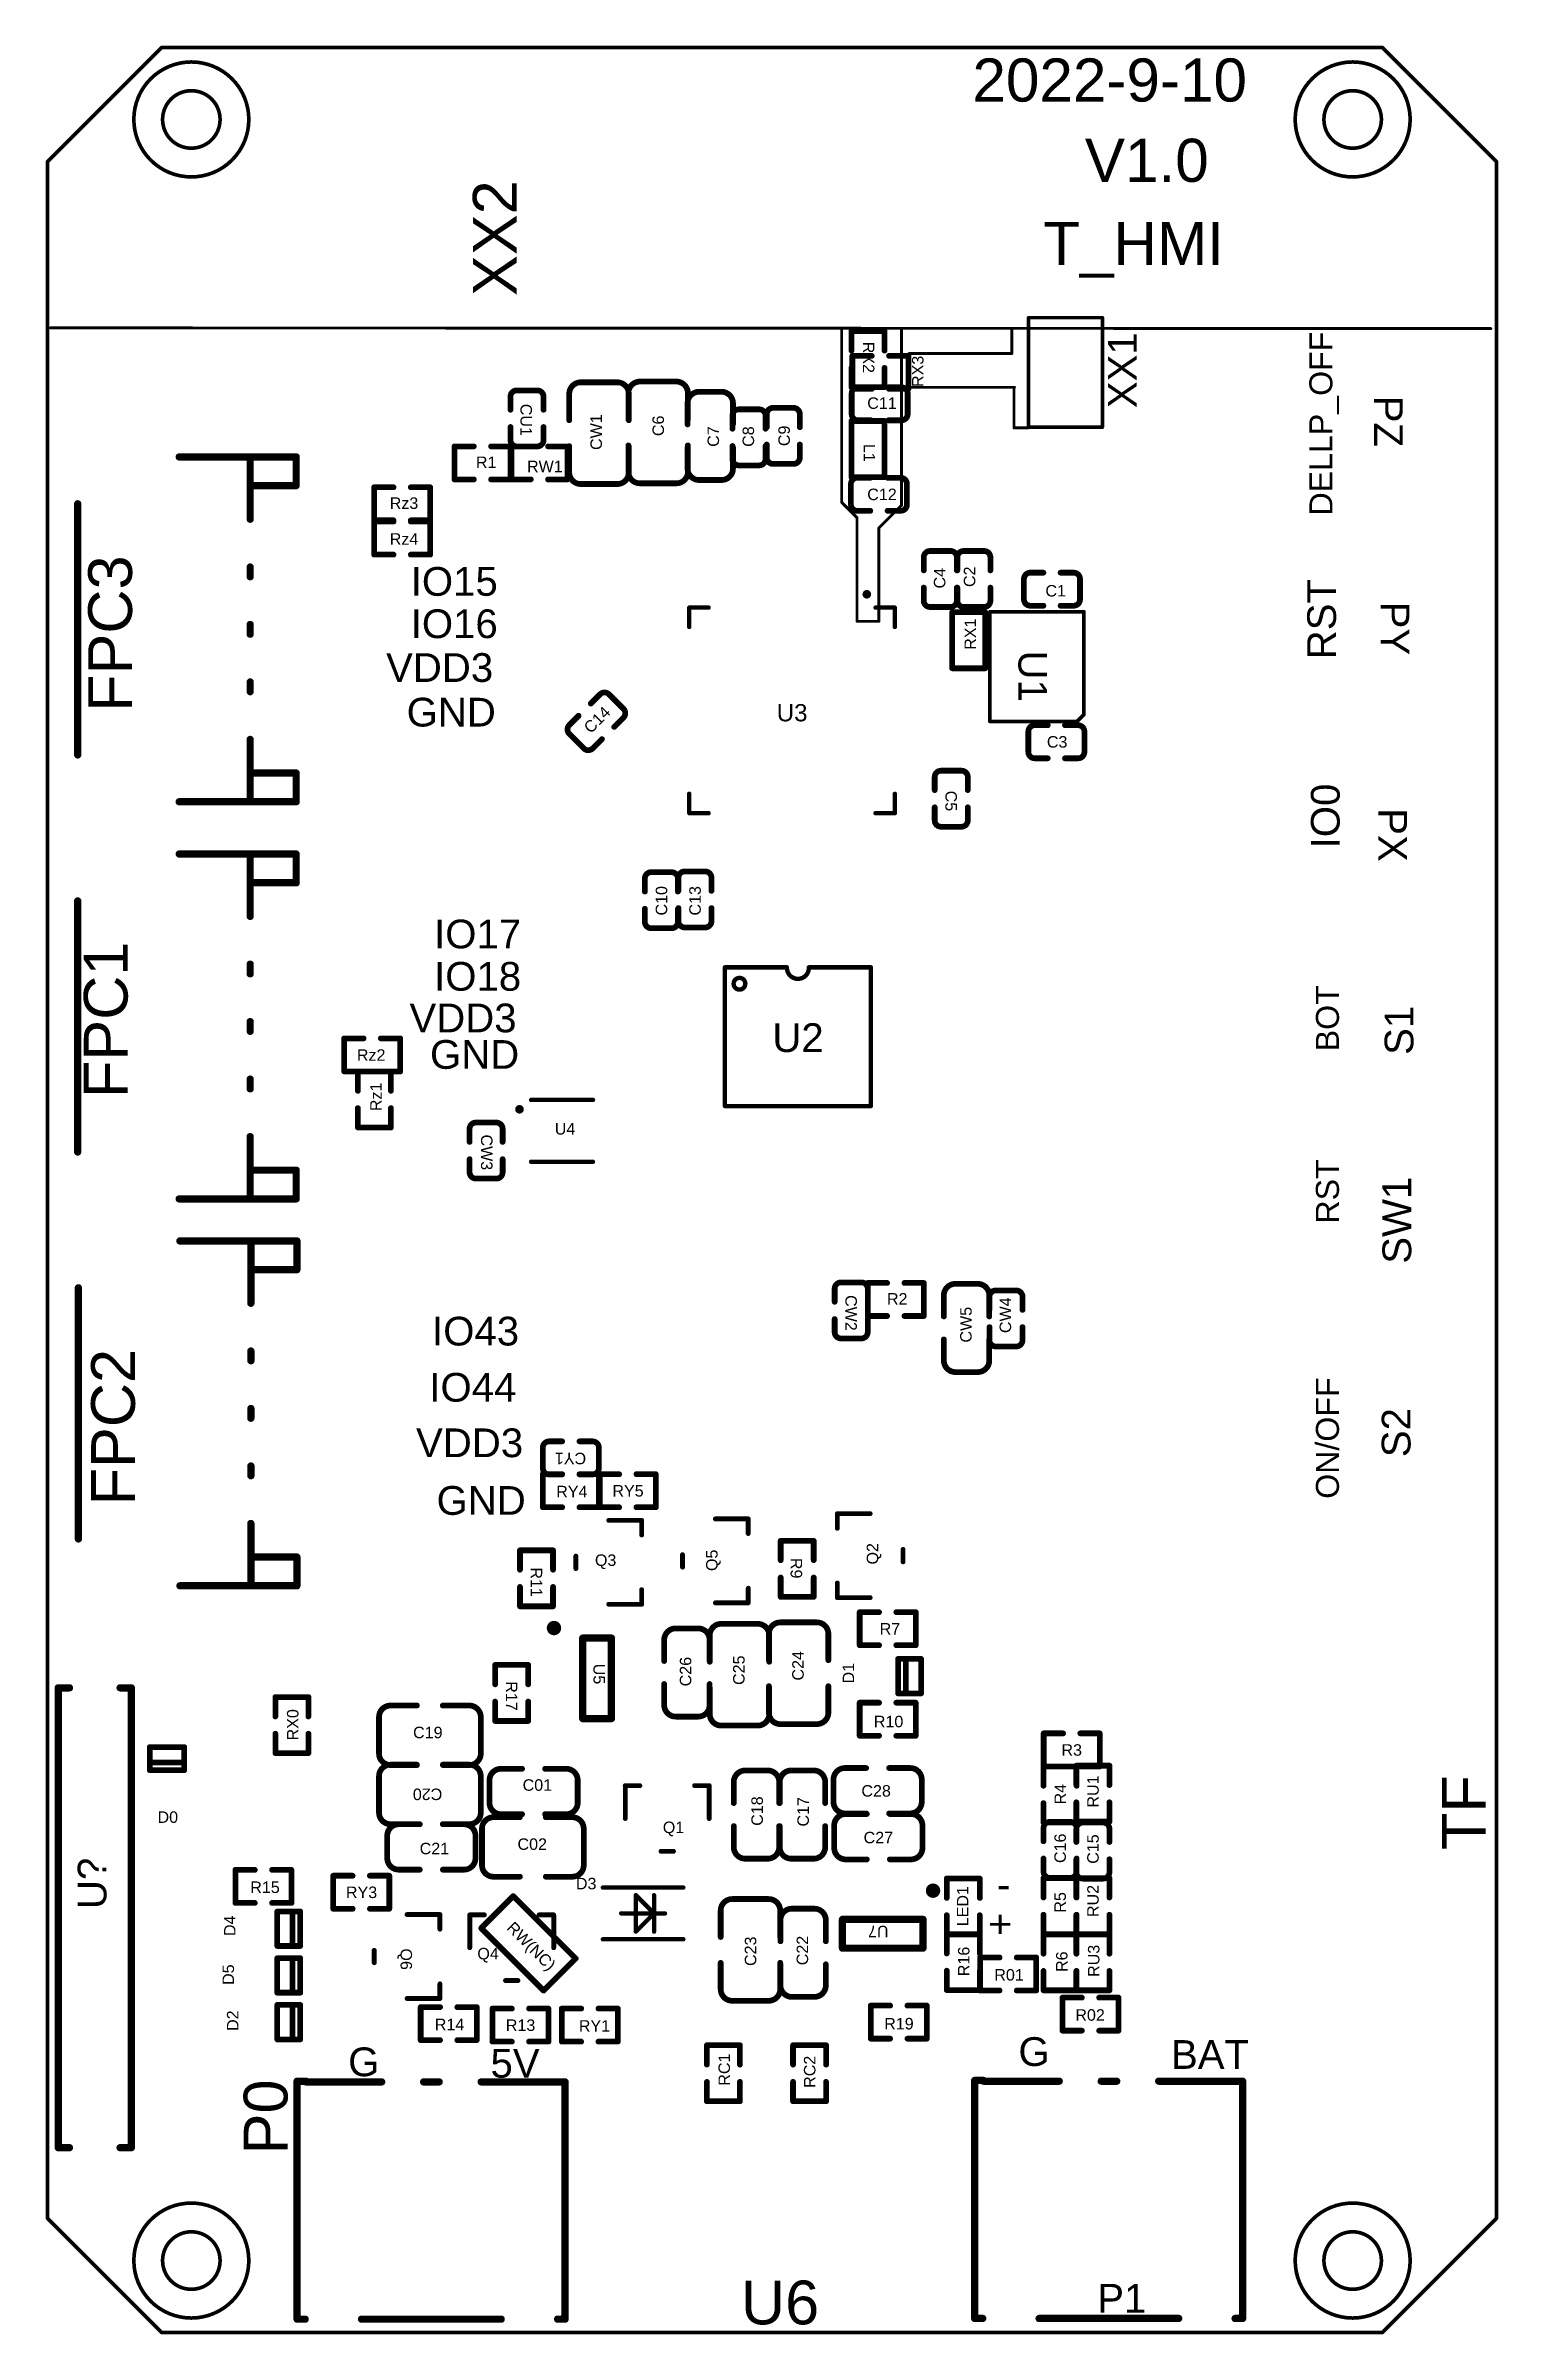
# Model space of a CAD drawing. Header units: millimetres. Extents: x 75.7 to 126.2, y 35 to 114.6.
import ezdxf

# ---------------------------------------------------------------- set-up
doc = ezdxf.new("R2010")
doc.units = ezdxf.units.MM
doc.layers.add('KeepOutLayer', color=6, linetype='Continuous')
doc.layers.add('TopOverlay', color=2, linetype='Continuous')
doc.styles.add('Arial', font='arial.ttf', dxfattribs={"height": 0.2})

msp = doc.modelspace()

# ---------------------------------------------------------------- texts
at = {"layer": 'TopOverlay', "style": 'Arial'}
for s, height, rotation, p in [('2022-9-10', 1.5, 360, (107.925, 112.649)), ('V1.0', 1.5, 360, (111.836, 109.855)), ('XX2', 1.524, 90, (92.07, 105.884)), ('T_HMI', 1.5, 360, (110.388, 106.959)), ('XX1', 1, 90, (113.64, 101.981)), ('DELLP_OFF', 0.8, 90, (120.447, 98.247)), ('RX2', 0.4, 270, (104.115, 104.292)), ('RX3', 0.4, 90, (106.223, 102.718)), ('CU1', 0.4, 270, (92.202, 102.133)), ('PZ', 1, 270, (121.895, 102.413)), ('CW1', 0.4, 90, (95.036, 100.526)), ('C6', 0.4, 90, (97.195, 101.009)), ('C7', 0.4, 90, (99.111, 100.635)), ('C8', 0.4, 90, (100.33, 100.635)), ('C9', 0.4, 90, (101.575, 100.66)), ('L1', 0.4, 270, (104.14, 100.736)), ('FPC3', 1.524, 90, (78.689, 91.415)), ('IO15', 1, 360, (88.385, 95.453)), ('C4', 0.4, 90, (106.985, 95.707)), ('C2', 0.4, 90, (108.026, 95.758)), ('RST', 1, 90, (120.574, 93.243)), ('IO16', 1, 360, (88.385, 93.98)), ('PY', 1, 270, (122.123, 95.25)), ('RX1', 0.4, 90, (108.052, 93.574)), ('VDD3', 1, 360, (87.528, 92.456)), ('U1', 1, 270, (109.525, 93.548)), ('GND', 1, 360, (88.243, 90.904)), ('C14', 0.4, 45, (94.646, 90.635)), ('C5', 0.4, 270, (106.985, 88.671)), ('IO0', 1, 90, (120.701, 86.665)), ('PX', 1, 270, (122.047, 88.062)), ('C10', 0.4, 90, (97.307, 84.328)), ('C13', 0.4, 90, (98.476, 84.328)), ('IO17', 1, 360, (89.198, 83.185)), ('FPC1', 1.524, 90, (78.537, 77.978)), ('IO18', 1, 360, (89.198, 81.712)), ('VDD3', 1, 360, (88.341, 80.264)), ('BOT', 0.8, 90, (120.675, 79.604)), ('S1', 1, 90, (123.266, 79.477)), ('GND', 1, 360, (89.055, 78.994)), ('Rz1', 0.4, 90, (87.376, 77.521)), ('CW3', 0.4, 270, (90.83, 76.708)), ('RST', 0.8, 90, (120.675, 73.609)), ('SW1', 1, 90, (123.19, 72.212)), ('CW2', 0.4, 270, (103.505, 71.12)), ('CW4', 0.4, 90, (109.271, 69.799)), ('IO43', 1, 360, (89.127, 69.367)), ('CW5', 0.4, 90, (107.899, 69.469)), ('FPC2', 1.524, 90, (78.791, 63.805)), ('IO44', 1, 360, (89.032, 67.412)), ('ON/OFF', 0.8, 90, (120.675, 64.033)), ('S2', 1, 90, (123.165, 65.481)), ('VDD3', 1, 360, (88.57, 65.481)), ('CY1', 0.4, 180, (94.488, 65.634)), ('GND', 1, 360, (89.284, 63.475)), ('Q5', 0.4, 90, (99.06, 61.519)), ('Q2', 0.4, 90, (104.648, 61.747)), ('R11', 0.4, 270, (92.558, 61.646)), ('R9', 0.4, 270, (101.6, 61.976)), ('U5', 0.4, 270, (94.742, 58.293)), ('C26', 0.4, 90, (98.146, 57.506)), ('C25', 0.4, 90, (100, 57.556)), ('C24', 0.4, 90, (102.057, 57.709)), ('D1', 0.4, 90, (103.81, 57.607)), ('R17', 0.4, 270, (91.694, 57.683)), ('RX0', 0.4, 90, (84.48, 55.626)), ('RU1', 0.4, 90, (112.319, 53.289)), ('TF', 1.524, 90, (125.781, 51.816)), ('C20', 0.4, 180, (89.484, 53.95)), ('C18', 0.4, 90, (100.635, 52.654)), ('C17', 0.4, 90, (102.235, 52.629)), ('R4', 0.4, 90, (111.182, 53.398)), ('C16', 0.4, 90, (111.176, 51.359)), ('C15', 0.4, 90, (112.319, 51.333)), ('U?', 1, 90, (77.8, 49.759)), ('LED1', 0.4, 90, (107.785, 49.158)), ('R5', 0.4, 90, (111.176, 49.632)), ('RU2', 0.4, 90, (112.319, 49.479)), ('D4', 0.4, 90, (82.289, 48.819)), ('RW(NC)', 0.4, 315, (91.694, 49.073)), ('C23', 0.4, 90, (100.406, 47.777)), ('C22', 0.4, 90, (102.21, 47.803)), ('U7', 0.4, 180, (105.008, 49.176)), ('D5', 0.4, 90, (82.238, 47.117)), ('Q6', 0.4, 270, (88.03, 48.387)), ('R16', 0.4, 90, (107.823, 47.422)), ('R6', 0.4, 90, (111.233, 47.568)), ('RU3', 0.4, 90, (112.344, 47.396)), ('D2', 0.4, 90, (82.391, 45.517)), ('G', 1, 360, (86.208, 43.942)), ('5V', 1, 360, (91.161, 43.891)), ('RC1', 0.4, 90, (99.492, 43.612)), ('RC2', 0.4, 90, (102.464, 43.536)), ('G', 1, 360, (109.525, 44.298)), ('BAT', 1, 360, (114.833, 44.196)), ('P0', 1.524, 90, (84.099, 41.224))]:
    msp.add_text(s, height=height, rotation=rotation, dxfattribs=at).set_placement(p)
for s, height, p in [('C11', 0.4, (104.267, 101.956)), ('R1', 0.4, (90.653, 99.898)), ('RW1', 0.4, (92.431, 99.754)), ('Rz3', 0.4, (87.655, 98.476)), ('C12', 0.4, (104.267, 98.781)), ('Rz4', 0.4, (87.655, 97.231)), ('C1', 0.4, (110.465, 95.428)), ('U3', 0.6, (101.117, 91.084)), ('C3', 0.4, (110.515, 90.17)), ('U2', 1, (100.965, 79.578)), ('Rz2', 0.4, (86.512, 79.273)), ('U4', 0.4, (93.396, 76.708)), ('R2', 0.4, (104.953, 70.79)), ('RY5', 0.4, (95.402, 64.11)), ('RY4', 0.4, (93.447, 64.084)), ('Q3', 0.4, (94.793, 61.697)), ('R7', 0.4, (104.699, 59.309)), ('C19', 0.4, (88.468, 55.702)), ('R10', 0.4, (104.496, 56.083)), ('R3', 0.4, (111.023, 55.093)), ('C01', 0.4, (92.278, 53.873)), ('C28', 0.4, (104.064, 53.67)), ('D0', 0.4, (79.578, 52.756)), ('Q1', 0.4, (97.155, 52.4)), ('C21', 0.4, (88.697, 51.664)), ('C02', 0.4, (92.1, 51.816)), ('C27', 0.4, (104.14, 52.045)), ('R15', 0.4, (82.804, 50.317)), ('RY3', 0.4, (86.131, 50.14)), ('D3', 0.4, (94.132, 50.444)), ('Q4', 0.4, (90.703, 48.006)), ('R01', 0.4, (108.687, 47.269)), ('R02', 0.4, (111.506, 45.872)), ('R14', 0.4, (89.223, 45.542)), ('R13', 0.4, (91.694, 45.517)), ('RY1', 0.4, (94.234, 45.491)), ('R19', 0.4, (104.856, 45.569)), ('U6', 1.524, (99.873, 35.306)), ('P1', 1, (112.268, 35.712))]:
    msp.add_text(s, height=height, dxfattribs=at).set_placement(p)
at = {"layer": 'TopOverlay', "style": 'Arial', "text_generation_flag": 2}
for s, rotation, p in [('-', 360, (109.245, 50.114)), ('+', 270, (108.407, 48.819))]:
    msp.add_text(s, height=1, rotation=rotation, dxfattribs=at).set_placement(p)

# ---------------------------------------------------------------- blocks, each defined once
blk = doc.blocks.new('LC_0402_R_1')
at = {"layer": 'TopOverlay', "const_width": 0.2}
for points in [[(-0.975, -0.575), (-0.975, 0.575)], [(-0.3, 0.575), (-0.975, 0.575)], [(0.975, 0.575), (0.3, 0.575)], [(0.975, -0.575), (0.975, 0.575)], [(-0.3, -0.575), (-0.975, -0.575)], [(0.975, -0.575), (0.3, -0.575)]]:
    blk.add_lwpolyline(points, dxfattribs=at)
at = {"layer": 'TopOverlay', "const_width": 0.1}
for points in [[(-1.025, 0.575, 1), (-0.925, 0.575, 1)], [(-1.025, 0.575, 1), (-0.925, 0.575, 1)], [(-0.35, 0.575, 1), (-0.25, 0.575, 1)], [(0.25, 0.575, 1), (0.35, 0.575, 1)], [(0.925, 0.575, 1), (1.025, 0.575, 1)], [(0.925, 0.575, 1), (1.025, 0.575, 1)], [(-1.025, -0.575, 1), (-0.925, -0.575, 1)], [(-1.025, -0.575, 1), (-0.925, -0.575, 1)], [(-0.35, -0.575, 1), (-0.25, -0.575, 1)], [(0.25, -0.575, 1), (0.35, -0.575, 1)], [(0.925, -0.575, 1), (1.025, -0.575, 1)], [(0.925, -0.575, 1), (1.025, -0.575, 1)]]:
    blk.add_lwpolyline(points, format="xyb", close=True, dxfattribs=at)
blk = doc.blocks.new('LC_0603_L_2')
at = {"layer": 'TopOverlay', "const_width": 0.2}
for points in [[(-1.535, 0.79), (-1.535, -0.79)], [(1.535, 0.79), (-1.535, 0.79)], [(1.535, 0.79), (1.535, -0.79)], [(1.535, -0.79), (-1.535, -0.79)]]:
    blk.add_lwpolyline(points, dxfattribs=at)
at = {"layer": 'TopOverlay', "const_width": 0.1}
for points in [[(-1.585, 0.79, 1), (-1.485, 0.79, 1)], [(-1.585, 0.79, 1), (-1.485, 0.79, 1)], [(1.485, 0.79, 1), (1.585, 0.79, 1)], [(1.485, 0.79, 1), (1.585, 0.79, 1)], [(-1.585, -0.79, 1), (-1.485, -0.79, 1)], [(-1.585, -0.79, 1), (-1.485, -0.79, 1)], [(1.485, -0.79, 1), (1.585, -0.79, 1)], [(1.485, -0.79, 1), (1.585, -0.79, 1)]]:
    blk.add_lwpolyline(points, format="xyb", close=True, dxfattribs=at)
blk = doc.blocks.new('ANT_JACK_5')
at = {"layer": 'TopOverlay', "const_width": 0.127}
for points in [[(-0.762, 3.2), (1.803, 3.2)], [(-0.762, -0.61), (-0.762, 3.2)], [(1.803, -0.61), (1.803, 3.2)], [(-0.762, -0.61), (1.803, -0.61)]]:
    blk.add_lwpolyline(points, dxfattribs=at)
at = {"layer": 'TopOverlay', "const_width": 0.0635}
for points in [[(-0.794, 3.2, 1), (-0.73, 3.2, 1)], [(-0.794, 3.2, 1), (-0.73, 3.2, 1)], [(1.772, 3.2, 1), (1.835, 3.2, 1)], [(1.772, 3.2, 1), (1.835, 3.2, 1)], [(-0.794, -0.61, 1), (-0.73, -0.61, 1)], [(-0.794, -0.61, 1), (-0.73, -0.61, 1)], [(1.772, -0.61, 1), (1.835, -0.61, 1)], [(1.772, -0.61, 1), (1.835, -0.61, 1)]]:
    blk.add_lwpolyline(points, format="xyb", close=True, dxfattribs=at)
blk = doc.blocks.new('LC_SOT_23_5_6')
at = {"layer": 'TopOverlay', "const_width": 0.254}
for points in [[(-0.5, 1.4), (-0.5, -1.4)], [(-0.5, 1.4), (0.5, 1.4)], [(0.5, 1.4), (0.5, -1.4)], [(-0.5, -1.4), (0.5, -1.4)]]:
    blk.add_lwpolyline(points, dxfattribs=at)
at = {"layer": 'TopOverlay'}
for points, const_width in [([(-0.563, 1.4, 1), (-0.436, 1.4, 1)], 0.127), ([(-0.563, 1.4, 1), (-0.436, 1.4, 1)], 0.127), ([(0.437, 1.4, 1), (0.564, 1.4, 1)], 0.127), ([(0.437, 1.4, 1), (0.564, 1.4, 1)], 0.127), ([(-0.563, -1.4, 1), (-0.436, -1.4, 1)], 0.127), ([(-0.563, -1.4, 1), (-0.436, -1.4, 1)], 0.127), ([(0.437, -1.4, 1), (0.564, -1.4, 1)], 0.127), ([(0.437, -1.4, 1), (0.564, -1.4, 1)], 0.127), ([(1.625, -1.75, 1), (1.375, -1.75, 1)], 0.25), ([(1.313, -1.75, 1), (1.438, -1.75, 1)], 0.125), ([(1.563, -1.75, 1), (1.688, -1.75, 1)], 0.125)]:
    blk.add_lwpolyline(points, format="xyb", close=True, dxfattribs=dict(at, const_width=const_width))
blk = doc.blocks.new('LC_SOT_23_5_8')
at = {"layer": 'TopOverlay', "const_width": 0.254}
for points in [[(-0.5, 1.4), (-0.5, -1.4)], [(0.5, 1.4), (-0.5, 1.4)], [(0.5, 1.4), (0.5, -1.4)], [(0.5, -1.4), (-0.5, -1.4)]]:
    blk.add_lwpolyline(points, dxfattribs=at)
at = {"layer": 'TopOverlay'}
for points, const_width in [([(-0.563, 1.4, 1), (-0.436, 1.4, 1)], 0.127), ([(-0.563, 1.4, 1), (-0.436, 1.4, 1)], 0.127), ([(0.437, 1.4, 1), (0.564, 1.4, 1)], 0.127), ([(0.437, 1.4, 1), (0.564, 1.4, 1)], 0.127), ([(-0.563, -1.4, 1), (-0.436, -1.4, 1)], 0.127), ([(-0.563, -1.4, 1), (-0.436, -1.4, 1)], 0.127), ([(0.437, -1.4, 1), (0.564, -1.4, 1)], 0.127), ([(0.437, -1.4, 1), (0.564, -1.4, 1)], 0.127), ([(1.625, -1.75, 1), (1.375, -1.75, 1)], 0.25), ([(1.313, -1.75, 1), (1.438, -1.75, 1)], 0.125), ([(1.563, -1.75, 1), (1.688, -1.75, 1)], 0.125)]:
    blk.add_lwpolyline(points, format="xyb", close=True, dxfattribs=dict(at, const_width=const_width))
blk = doc.blocks.new('DFN_8_L2_0_W2_0_P0_50_BL_EP_1_9')
at = {"layer": 'TopOverlay', "const_width": 0.152}
for points in [[(-1.076, -1.076), (-1.076, 1.076)], [(1.076, -1.076), (1.076, 1.076)]]:
    blk.add_lwpolyline(points, dxfattribs=at)
at = {"layer": 'TopOverlay'}
for points, const_width in [([(-1.114, 1.076, 1), (-1.038, 1.076, 1)], 0.0762), ([(1.038, 1.076, 1), (1.114, 1.076, 1)], 0.0762), ([(-1.114, -1.076, 1), (-1.038, -1.076, 1)], 0.0762), ([(-0.675, -1.48, 1), (-0.825, -1.48, 1)], 0.15), ([(-0.862, -1.48, 1), (-0.787, -1.48, 1)], 0.075), ([(-0.713, -1.48, 1), (-0.638, -1.48, 1)], 0.075), ([(1.038, -1.076, 1), (1.114, -1.076, 1)], 0.0762)]:
    blk.add_lwpolyline(points, format="xyb", close=True, dxfattribs=dict(at, const_width=const_width))
blk = doc.blocks.new('QFN_56_10')
at = {"layer": 'TopOverlay', "const_width": 0.152}
for points in [[(-2.902, 3.576), (-3.576, 3.576)], [(-3.576, 2.903), (-3.576, 3.576)], [(3.576, 3.576), (2.903, 3.576)], [(3.576, 2.903), (3.576, 3.576)], [(-3.576, -3.576), (-3.576, -2.902)], [(3.576, -3.576), (3.576, -2.902)], [(-2.902, -3.576), (-3.576, -3.576)], [(3.576, -3.576), (2.903, -3.576)]]:
    blk.add_lwpolyline(points, dxfattribs=at)
at = {"layer": 'TopOverlay'}
for points, const_width in [([(-3.614, 3.576, 1), (-3.538, 3.576, 1)], 0.0762), ([(-3.614, 3.576, 1), (-3.538, 3.576, 1)], 0.0762), ([(-2.941, 3.576, 1), (-2.864, 3.576, 1)], 0.0762), ([(2.864, 3.576, 1), (2.941, 3.576, 1)], 0.0762), ([(3.538, 3.576, 1), (3.614, 3.576, 1)], 0.0762), ([(3.538, 3.576, 1), (3.614, 3.576, 1)], 0.0762), ([(-3.965, 2.6, 1), (-4.115, 2.6, 1)], 0.15), ([(-4.152, 2.6, 1), (-4.077, 2.6, 1)], 0.075), ([(-4.002, 2.6, 1), (-3.927, 2.6, 1)], 0.075), ([(-3.614, 2.903, 1), (-3.538, 2.903, 1)], 0.0762), ([(3.538, 2.903, 1), (3.614, 2.903, 1)], 0.0762), ([(-3.614, -2.902, 1), (-3.538, -2.902, 1)], 0.0762), ([(3.538, -2.902, 1), (3.614, -2.902, 1)], 0.0762), ([(-3.614, -3.576, 1), (-3.538, -3.576, 1)], 0.0762), ([(-3.614, -3.576, 1), (-3.538, -3.576, 1)], 0.0762), ([(-2.941, -3.576, 1), (-2.864, -3.576, 1)], 0.0762), ([(2.864, -3.576, 1), (2.941, -3.576, 1)], 0.0762), ([(3.538, -3.576, 1), (3.614, -3.576, 1)], 0.0762), ([(3.538, -3.576, 1), (3.614, -3.576, 1)], 0.0762)]:
    blk.add_lwpolyline(points, format="xyb", close=True, dxfattribs=dict(at, const_width=const_width))
blk = doc.blocks.new('SOP_8_11')
at = {"layer": 'TopOverlay', "const_width": 0.152}
for points in [[(-2.413, 0.381), (-2.413, 2.54)], [(2.413, 2.54), (-2.413, 2.54)], [(2.413, -2.54), (2.413, 2.54)], [(-2.393, 0.381), (-2.413, 0.381)], [(-2.413, -2.54), (-2.413, -0.381)], [(-2.393, -0.381), (-2.413, -0.381)], [(2.413, -2.54), (-2.413, -2.54)]]:
    blk.add_lwpolyline(points, dxfattribs=at)
at = {"layer": 'TopOverlay'}
for points, const_width in [([(-2.451, 2.54, 1), (-2.375, 2.54, 1)], 0.0762), ([(-2.451, 2.54, 1), (-2.375, 2.54, 1)], 0.0762), ([(2.375, 2.54, 1), (2.451, 2.54, 1)], 0.0762), ([(2.375, 2.54, 1), (2.451, 2.54, 1)], 0.0762), ([(-2.451, 0.381, 1), (-2.375, 0.381, 1)], 0.0762), ([(-2.451, 0.381, 1), (-2.375, 0.381, 1)], 0.0762), ([(-2.432, 0.381, 1), (-2.355, 0.381, 1)], 0.0762), ([(-2.432, 0.381, 1), (-2.355, 0.381, 1)], 0.0762), ([(-2.451, -0.381, 1), (-2.375, -0.381, 1)], 0.0762), ([(-2.451, -0.381, 1), (-2.375, -0.381, 1)], 0.0762), ([(-2.432, -0.381, 1), (-2.355, -0.381, 1)], 0.0762), ([(-2.432, -0.381, 1), (-2.355, -0.381, 1)], 0.0762), ([(-1.638, -2.032, 1), (-2.045, -2.032, 1)], 0.152), ([(-2.083, -2.032, 1), (-2.007, -2.032, 1)], 0.0762), ([(-1.676, -2.032, 1), (-1.6, -2.032, 1)], 0.0762), ([(-2.451, -2.54, 1), (-2.375, -2.54, 1)], 0.0762), ([(-2.451, -2.54, 1), (-2.375, -2.54, 1)], 0.0762), ([(2.375, -2.54, 1), (2.451, -2.54, 1)], 0.0762), ([(2.375, -2.54, 1), (2.451, -2.54, 1)], 0.0762)]:
    blk.add_lwpolyline(points, format="xyb", close=True, dxfattribs=dict(at, const_width=const_width))
at = {"layer": 'TopOverlay', "const_width": 0.152}
blk.add_lwpolyline([(-2.393, 0.381, -1), (-2.393, -0.381)], format="xyb", dxfattribs=at)
blk = doc.blocks.new('XTAL3225_12')
at = {"layer": 'TopOverlay', "const_width": 0.127}
for points in [[(-1.91, 1.65), (-1.91, -1.38)], [(-1.91, 1.65), (1.91, 1.65)], [(1.91, 1.65), (1.91, -1.62)], [(-1.91, -1.38), (-1.67, -1.62)], [(-1.67, -1.62), (1.91, -1.62)]]:
    blk.add_lwpolyline(points, dxfattribs=at)
at = {"layer": 'TopOverlay', "const_width": 0.0635}
for points in [[(-1.942, 1.65, 1), (-1.878, 1.65, 1)], [(-1.942, 1.65, 1), (-1.878, 1.65, 1)], [(1.878, 1.65, 1), (1.942, 1.65, 1)], [(1.878, 1.65, 1), (1.942, 1.65, 1)], [(-1.942, -1.38, 1), (-1.878, -1.38, 1)], [(-1.942, -1.38, 1), (-1.878, -1.38, 1)], [(-1.702, -1.62, 1), (-1.638, -1.62, 1)], [(-1.702, -1.62, 1), (-1.638, -1.62, 1)], [(1.878, -1.62, 1), (1.942, -1.62, 1)], [(1.878, -1.62, 1), (1.942, -1.62, 1)]]:
    blk.add_lwpolyline(points, format="xyb", close=True, dxfattribs=at)
blk = doc.blocks.new('LC_0402_R_17')
at = {"layer": 'TopOverlay', "const_width": 0.2}
for points in [[(-0.975, -0.575), (-0.975, 0.575)], [(-0.975, 0.575), (-0.3, 0.575)], [(0.3, 0.575), (0.975, 0.575)], [(0.975, -0.575), (0.975, 0.575)], [(-0.975, -0.575), (-0.3, -0.575)], [(0.3, -0.575), (0.975, -0.575)]]:
    blk.add_lwpolyline(points, dxfattribs=at)
at = {"layer": 'TopOverlay', "const_width": 0.1}
for points in [[(-1.025, 0.575, 1), (-0.925, 0.575, 1)], [(-1.025, 0.575, 1), (-0.925, 0.575, 1)], [(-0.35, 0.575, 1), (-0.25, 0.575, 1)], [(0.25, 0.575, 1), (0.35, 0.575, 1)], [(0.925, 0.575, 1), (1.025, 0.575, 1)], [(0.925, 0.575, 1), (1.025, 0.575, 1)], [(-1.025, -0.575, 1), (-0.925, -0.575, 1)], [(-1.025, -0.575, 1), (-0.925, -0.575, 1)], [(-0.35, -0.575, 1), (-0.25, -0.575, 1)], [(0.25, -0.575, 1), (0.35, -0.575, 1)], [(0.925, -0.575, 1), (1.025, -0.575, 1)], [(0.925, -0.575, 1), (1.025, -0.575, 1)]]:
    blk.add_lwpolyline(points, format="xyb", close=True, dxfattribs=at)
blk = doc.blocks.new('LC_0402_R_18')
at = {"layer": 'TopOverlay', "const_width": 0.2}
for points in [[(-0.975, -0.575), (-0.975, 0.575)], [(-0.3, 0.575), (-0.975, 0.575)], [(0.975, 0.575), (0.3, 0.575)], [(0.975, -0.575), (0.975, 0.575)], [(-0.3, -0.575), (-0.975, -0.575)], [(0.975, -0.575), (0.3, -0.575)]]:
    blk.add_lwpolyline(points, dxfattribs=at)
at = {"layer": 'TopOverlay', "const_width": 0.1}
for points in [[(-1.025, 0.575, 1), (-0.925, 0.575, 1)], [(-1.025, 0.575, 1), (-0.925, 0.575, 1)], [(-0.35, 0.575, 1), (-0.25, 0.575, 1)], [(0.25, 0.575, 1), (0.35, 0.575, 1)], [(0.925, 0.575, 1), (1.025, 0.575, 1)], [(0.925, 0.575, 1), (1.025, 0.575, 1)], [(-1.025, -0.575, 1), (-0.925, -0.575, 1)], [(-1.025, -0.575, 1), (-0.925, -0.575, 1)], [(-0.35, -0.575, 1), (-0.25, -0.575, 1)], [(0.25, -0.575, 1), (0.35, -0.575, 1)], [(0.925, -0.575, 1), (1.025, -0.575, 1)], [(0.925, -0.575, 1), (1.025, -0.575, 1)]]:
    blk.add_lwpolyline(points, format="xyb", close=True, dxfattribs=at)
blk = doc.blocks.new('LC_0402_L_19')
at = {"layer": 'TopOverlay', "const_width": 0.2}
for points in [[(-0.975, 0.575), (-0.975, -0.575)], [(-0.975, 0.575), (0.975, 0.575)], [(0.975, 0.575), (0.975, -0.575)], [(-0.975, -0.575), (0.975, -0.575)]]:
    blk.add_lwpolyline(points, dxfattribs=at)
at = {"layer": 'TopOverlay', "const_width": 0.1}
for points in [[(-1.025, 0.575, 1), (-0.925, 0.575, 1)], [(-1.025, 0.575, 1), (-0.925, 0.575, 1)], [(0.925, 0.575, 1), (1.025, 0.575, 1)], [(0.925, 0.575, 1), (1.025, 0.575, 1)], [(-1.025, -0.575, 1), (-0.925, -0.575, 1)], [(-1.025, -0.575, 1), (-0.925, -0.575, 1)], [(0.925, -0.575, 1), (1.025, -0.575, 1)], [(0.925, -0.575, 1), (1.025, -0.575, 1)]]:
    blk.add_lwpolyline(points, format="xyb", close=True, dxfattribs=at)
blk = doc.blocks.new('LC_0402_R_20')
at = {"layer": 'TopOverlay', "const_width": 0.2}
for points in [[(-0.975, -0.575), (-0.975, 0.575)], [(-0.975, 0.575), (-0.3, 0.575)], [(0.3, 0.575), (0.975, 0.575)], [(0.975, -0.575), (0.975, 0.575)], [(-0.975, -0.575), (-0.3, -0.575)], [(0.3, -0.575), (0.975, -0.575)]]:
    blk.add_lwpolyline(points, dxfattribs=at)
at = {"layer": 'TopOverlay', "const_width": 0.1}
for points in [[(-1.025, 0.575, 1), (-0.925, 0.575, 1)], [(-1.025, 0.575, 1), (-0.925, 0.575, 1)], [(-0.35, 0.575, 1), (-0.25, 0.575, 1)], [(0.25, 0.575, 1), (0.35, 0.575, 1)], [(0.925, 0.575, 1), (1.025, 0.575, 1)], [(0.925, 0.575, 1), (1.025, 0.575, 1)], [(-1.025, -0.575, 1), (-0.925, -0.575, 1)], [(-1.025, -0.575, 1), (-0.925, -0.575, 1)], [(-0.35, -0.575, 1), (-0.25, -0.575, 1)], [(0.25, -0.575, 1), (0.35, -0.575, 1)], [(0.925, -0.575, 1), (1.025, -0.575, 1)], [(0.925, -0.575, 1), (1.025, -0.575, 1)]]:
    blk.add_lwpolyline(points, format="xyb", close=True, dxfattribs=at)
blk = doc.blocks.new('LC_0402_R_21')
at = {"layer": 'TopOverlay', "const_width": 0.2}
for points in [[(-0.975, -0.575), (-0.975, 0.575)], [(-0.3, 0.575), (-0.975, 0.575)], [(0.975, 0.575), (0.3, 0.575)], [(0.975, -0.575), (0.975, 0.575)], [(-0.3, -0.575), (-0.975, -0.575)], [(0.975, -0.575), (0.3, -0.575)]]:
    blk.add_lwpolyline(points, dxfattribs=at)
at = {"layer": 'TopOverlay', "const_width": 0.1}
for points in [[(-1.025, 0.575, 1), (-0.925, 0.575, 1)], [(-1.025, 0.575, 1), (-0.925, 0.575, 1)], [(-0.35, 0.575, 1), (-0.25, 0.575, 1)], [(0.25, 0.575, 1), (0.35, 0.575, 1)], [(0.925, 0.575, 1), (1.025, 0.575, 1)], [(0.925, 0.575, 1), (1.025, 0.575, 1)], [(-1.025, -0.575, 1), (-0.925, -0.575, 1)], [(-1.025, -0.575, 1), (-0.925, -0.575, 1)], [(-0.35, -0.575, 1), (-0.25, -0.575, 1)], [(0.25, -0.575, 1), (0.35, -0.575, 1)], [(0.925, -0.575, 1), (1.025, -0.575, 1)], [(0.925, -0.575, 1), (1.025, -0.575, 1)]]:
    blk.add_lwpolyline(points, format="xyb", close=True, dxfattribs=at)
blk = doc.blocks.new('LC_0402_R_22')
at = {"layer": 'TopOverlay', "const_width": 0.2}
for points in [[(-0.975, -0.575), (-0.975, 0.575)], [(-0.3, 0.575), (-0.975, 0.575)], [(0.975, 0.575), (0.3, 0.575)], [(0.975, -0.575), (0.975, 0.575)], [(-0.3, -0.575), (-0.975, -0.575)], [(0.975, -0.575), (0.3, -0.575)]]:
    blk.add_lwpolyline(points, dxfattribs=at)
at = {"layer": 'TopOverlay', "const_width": 0.1}
for points in [[(-1.025, 0.575, 1), (-0.925, 0.575, 1)], [(-1.025, 0.575, 1), (-0.925, 0.575, 1)], [(-0.35, 0.575, 1), (-0.25, 0.575, 1)], [(0.25, 0.575, 1), (0.35, 0.575, 1)], [(0.925, 0.575, 1), (1.025, 0.575, 1)], [(0.925, 0.575, 1), (1.025, 0.575, 1)], [(-1.025, -0.575, 1), (-0.925, -0.575, 1)], [(-1.025, -0.575, 1), (-0.925, -0.575, 1)], [(-0.35, -0.575, 1), (-0.25, -0.575, 1)], [(0.25, -0.575, 1), (0.35, -0.575, 1)], [(0.925, -0.575, 1), (1.025, -0.575, 1)], [(0.925, -0.575, 1), (1.025, -0.575, 1)]]:
    blk.add_lwpolyline(points, format="xyb", close=True, dxfattribs=at)
blk = doc.blocks.new('LC_0402_R_23')
at = {"layer": 'TopOverlay', "const_width": 0.2}
for points in [[(-0.975, -0.575), (-0.975, 0.575)], [(-0.3, 0.575), (-0.975, 0.575)], [(0.975, 0.575), (0.3, 0.575)], [(0.975, -0.575), (0.975, 0.575)], [(-0.3, -0.575), (-0.975, -0.575)], [(0.975, -0.575), (0.3, -0.575)]]:
    blk.add_lwpolyline(points, dxfattribs=at)
at = {"layer": 'TopOverlay', "const_width": 0.1}
for points in [[(-1.025, 0.575, 1), (-0.925, 0.575, 1)], [(-1.025, 0.575, 1), (-0.925, 0.575, 1)], [(-0.35, 0.575, 1), (-0.25, 0.575, 1)], [(0.25, 0.575, 1), (0.35, 0.575, 1)], [(0.925, 0.575, 1), (1.025, 0.575, 1)], [(0.925, 0.575, 1), (1.025, 0.575, 1)], [(-1.025, -0.575, 1), (-0.925, -0.575, 1)], [(-1.025, -0.575, 1), (-0.925, -0.575, 1)], [(-0.35, -0.575, 1), (-0.25, -0.575, 1)], [(0.25, -0.575, 1), (0.35, -0.575, 1)], [(0.925, -0.575, 1), (1.025, -0.575, 1)], [(0.925, -0.575, 1), (1.025, -0.575, 1)]]:
    blk.add_lwpolyline(points, format="xyb", close=True, dxfattribs=at)
blk = doc.blocks.new('LC_0402_R_24')
at = {"layer": 'TopOverlay', "const_width": 0.2}
for points in [[(-0.975, 0.575), (-0.975, -0.575)], [(-0.975, 0.575), (-0.3, 0.575)], [(0.3, 0.575), (0.975, 0.575)], [(0.975, 0.575), (0.975, -0.575)], [(-0.975, -0.575), (-0.3, -0.575)], [(0.3, -0.575), (0.975, -0.575)]]:
    blk.add_lwpolyline(points, dxfattribs=at)
at = {"layer": 'TopOverlay', "const_width": 0.1}
for points in [[(-1.025, 0.575, 1), (-0.925, 0.575, 1)], [(-1.025, 0.575, 1), (-0.925, 0.575, 1)], [(-0.35, 0.575, 1), (-0.25, 0.575, 1)], [(0.25, 0.575, 1), (0.35, 0.575, 1)], [(0.925, 0.575, 1), (1.025, 0.575, 1)], [(0.925, 0.575, 1), (1.025, 0.575, 1)], [(-1.025, -0.575, 1), (-0.925, -0.575, 1)], [(-1.025, -0.575, 1), (-0.925, -0.575, 1)], [(-0.35, -0.575, 1), (-0.25, -0.575, 1)], [(0.25, -0.575, 1), (0.35, -0.575, 1)], [(0.925, -0.575, 1), (1.025, -0.575, 1)], [(0.925, -0.575, 1), (1.025, -0.575, 1)]]:
    blk.add_lwpolyline(points, format="xyb", close=True, dxfattribs=at)
blk = doc.blocks.new('LC_0402_R_25')
at = {"layer": 'TopOverlay', "const_width": 0.2}
for points in [[(-0.975, 0.575), (-0.975, -0.575)], [(-0.975, 0.575), (-0.3, 0.575)], [(0.3, 0.575), (0.975, 0.575)], [(0.975, 0.575), (0.975, -0.575)], [(-0.975, -0.575), (-0.3, -0.575)], [(0.3, -0.575), (0.975, -0.575)]]:
    blk.add_lwpolyline(points, dxfattribs=at)
at = {"layer": 'TopOverlay', "const_width": 0.1}
for points in [[(-1.025, 0.575, 1), (-0.925, 0.575, 1)], [(-1.025, 0.575, 1), (-0.925, 0.575, 1)], [(-0.35, 0.575, 1), (-0.25, 0.575, 1)], [(0.25, 0.575, 1), (0.35, 0.575, 1)], [(0.925, 0.575, 1), (1.025, 0.575, 1)], [(0.925, 0.575, 1), (1.025, 0.575, 1)], [(-1.025, -0.575, 1), (-0.925, -0.575, 1)], [(-1.025, -0.575, 1), (-0.925, -0.575, 1)], [(-0.35, -0.575, 1), (-0.25, -0.575, 1)], [(0.25, -0.575, 1), (0.35, -0.575, 1)], [(0.925, -0.575, 1), (1.025, -0.575, 1)], [(0.925, -0.575, 1), (1.025, -0.575, 1)]]:
    blk.add_lwpolyline(points, format="xyb", close=True, dxfattribs=at)
blk = doc.blocks.new('LC_0402_R_26')
at = {"layer": 'TopOverlay', "const_width": 0.2}
for points in [[(-0.975, -0.575), (-0.975, 0.575)], [(-0.975, 0.575), (-0.3, 0.575)], [(0.3, 0.575), (0.975, 0.575)], [(0.975, -0.575), (0.975, 0.575)], [(-0.975, -0.575), (-0.3, -0.575)], [(0.3, -0.575), (0.975, -0.575)]]:
    blk.add_lwpolyline(points, dxfattribs=at)
at = {"layer": 'TopOverlay', "const_width": 0.1}
for points in [[(-1.025, 0.575, 1), (-0.925, 0.575, 1)], [(-1.025, 0.575, 1), (-0.925, 0.575, 1)], [(-0.35, 0.575, 1), (-0.25, 0.575, 1)], [(0.25, 0.575, 1), (0.35, 0.575, 1)], [(0.925, 0.575, 1), (1.025, 0.575, 1)], [(0.925, 0.575, 1), (1.025, 0.575, 1)], [(-1.025, -0.575, 1), (-0.925, -0.575, 1)], [(-1.025, -0.575, 1), (-0.925, -0.575, 1)], [(-0.35, -0.575, 1), (-0.25, -0.575, 1)], [(0.25, -0.575, 1), (0.35, -0.575, 1)], [(0.925, -0.575, 1), (1.025, -0.575, 1)], [(0.925, -0.575, 1), (1.025, -0.575, 1)]]:
    blk.add_lwpolyline(points, format="xyb", close=True, dxfattribs=at)
blk = doc.blocks.new('LC_0402_R_27')
at = {"layer": 'TopOverlay', "const_width": 0.2}
for points in [[(-0.975, -0.575), (-0.975, 0.575)], [(-0.3, 0.575), (-0.975, 0.575)], [(0.975, 0.575), (0.3, 0.575)], [(0.975, -0.575), (0.975, 0.575)], [(-0.3, -0.575), (-0.975, -0.575)], [(0.975, -0.575), (0.3, -0.575)]]:
    blk.add_lwpolyline(points, dxfattribs=at)
at = {"layer": 'TopOverlay', "const_width": 0.1}
for points in [[(-1.025, 0.575, 1), (-0.925, 0.575, 1)], [(-1.025, 0.575, 1), (-0.925, 0.575, 1)], [(-0.35, 0.575, 1), (-0.25, 0.575, 1)], [(0.25, 0.575, 1), (0.35, 0.575, 1)], [(0.925, 0.575, 1), (1.025, 0.575, 1)], [(0.925, 0.575, 1), (1.025, 0.575, 1)], [(-1.025, -0.575, 1), (-0.925, -0.575, 1)], [(-1.025, -0.575, 1), (-0.925, -0.575, 1)], [(-0.35, -0.575, 1), (-0.25, -0.575, 1)], [(0.25, -0.575, 1), (0.35, -0.575, 1)], [(0.925, -0.575, 1), (1.025, -0.575, 1)], [(0.925, -0.575, 1), (1.025, -0.575, 1)]]:
    blk.add_lwpolyline(points, format="xyb", close=True, dxfattribs=at)
blk = doc.blocks.new('LC_0402_R_28')
at = {"layer": 'TopOverlay', "const_width": 0.2}
for points in [[(-0.975, 0.575), (-0.975, -0.575)], [(-0.975, 0.575), (-0.3, 0.575)], [(0.3, 0.575), (0.975, 0.575)], [(0.975, 0.575), (0.975, -0.575)], [(-0.975, -0.575), (-0.3, -0.575)], [(0.3, -0.575), (0.975, -0.575)]]:
    blk.add_lwpolyline(points, dxfattribs=at)
at = {"layer": 'TopOverlay', "const_width": 0.1}
for points in [[(-1.025, 0.575, 1), (-0.925, 0.575, 1)], [(-1.025, 0.575, 1), (-0.925, 0.575, 1)], [(-0.35, 0.575, 1), (-0.25, 0.575, 1)], [(0.25, 0.575, 1), (0.35, 0.575, 1)], [(0.925, 0.575, 1), (1.025, 0.575, 1)], [(0.925, 0.575, 1), (1.025, 0.575, 1)], [(-1.025, -0.575, 1), (-0.925, -0.575, 1)], [(-1.025, -0.575, 1), (-0.925, -0.575, 1)], [(-0.35, -0.575, 1), (-0.25, -0.575, 1)], [(0.25, -0.575, 1), (0.35, -0.575, 1)], [(0.925, -0.575, 1), (1.025, -0.575, 1)], [(0.925, -0.575, 1), (1.025, -0.575, 1)]]:
    blk.add_lwpolyline(points, format="xyb", close=True, dxfattribs=at)
blk = doc.blocks.new('LC_0402_R_29')
at = {"layer": 'TopOverlay', "const_width": 0.2}
for points in [[(-0.975, -0.575), (-0.975, 0.575)], [(-0.975, 0.575), (-0.3, 0.575)], [(0.3, 0.575), (0.975, 0.575)], [(0.975, -0.575), (0.975, 0.575)], [(-0.975, -0.575), (-0.3, -0.575)], [(0.3, -0.575), (0.975, -0.575)]]:
    blk.add_lwpolyline(points, dxfattribs=at)
at = {"layer": 'TopOverlay', "const_width": 0.1}
for points in [[(-1.025, 0.575, 1), (-0.925, 0.575, 1)], [(-1.025, 0.575, 1), (-0.925, 0.575, 1)], [(-0.35, 0.575, 1), (-0.25, 0.575, 1)], [(0.25, 0.575, 1), (0.35, 0.575, 1)], [(0.925, 0.575, 1), (1.025, 0.575, 1)], [(0.925, 0.575, 1), (1.025, 0.575, 1)], [(-1.025, -0.575, 1), (-0.925, -0.575, 1)], [(-1.025, -0.575, 1), (-0.925, -0.575, 1)], [(-0.35, -0.575, 1), (-0.25, -0.575, 1)], [(0.25, -0.575, 1), (0.35, -0.575, 1)], [(0.925, -0.575, 1), (1.025, -0.575, 1)], [(0.925, -0.575, 1), (1.025, -0.575, 1)]]:
    blk.add_lwpolyline(points, format="xyb", close=True, dxfattribs=at)
blk = doc.blocks.new('LC_0402_R_30')
at = {"layer": 'TopOverlay', "const_width": 0.2}
for points in [[(-0.975, 0.575), (-0.975, -0.575)], [(-0.3, 0.575), (-0.975, 0.575)], [(0.975, 0.575), (0.3, 0.575)], [(0.975, 0.575), (0.975, -0.575)], [(-0.3, -0.575), (-0.975, -0.575)], [(0.975, -0.575), (0.3, -0.575)]]:
    blk.add_lwpolyline(points, dxfattribs=at)
at = {"layer": 'TopOverlay', "const_width": 0.1}
for points in [[(-1.025, 0.575, 1), (-0.925, 0.575, 1)], [(-1.025, 0.575, 1), (-0.925, 0.575, 1)], [(-0.35, 0.575, 1), (-0.25, 0.575, 1)], [(0.25, 0.575, 1), (0.35, 0.575, 1)], [(0.925, 0.575, 1), (1.025, 0.575, 1)], [(0.925, 0.575, 1), (1.025, 0.575, 1)], [(-1.025, -0.575, 1), (-0.925, -0.575, 1)], [(-1.025, -0.575, 1), (-0.925, -0.575, 1)], [(-0.35, -0.575, 1), (-0.25, -0.575, 1)], [(0.25, -0.575, 1), (0.35, -0.575, 1)], [(0.925, -0.575, 1), (1.025, -0.575, 1)], [(0.925, -0.575, 1), (1.025, -0.575, 1)]]:
    blk.add_lwpolyline(points, format="xyb", close=True, dxfattribs=at)
blk = doc.blocks.new('LC_0402_R_31')
at = {"layer": 'TopOverlay', "const_width": 0.2}
for points in [[(-0.975, -0.575), (-0.975, 0.575)], [(-0.3, 0.575), (-0.975, 0.575)], [(0.975, 0.575), (0.3, 0.575)], [(0.975, -0.575), (0.975, 0.575)], [(-0.3, -0.575), (-0.975, -0.575)], [(0.975, -0.575), (0.3, -0.575)]]:
    blk.add_lwpolyline(points, dxfattribs=at)
at = {"layer": 'TopOverlay', "const_width": 0.1}
for points in [[(-1.025, 0.575, 1), (-0.925, 0.575, 1)], [(-1.025, 0.575, 1), (-0.925, 0.575, 1)], [(-0.35, 0.575, 1), (-0.25, 0.575, 1)], [(0.25, 0.575, 1), (0.35, 0.575, 1)], [(0.925, 0.575, 1), (1.025, 0.575, 1)], [(0.925, 0.575, 1), (1.025, 0.575, 1)], [(-1.025, -0.575, 1), (-0.925, -0.575, 1)], [(-1.025, -0.575, 1), (-0.925, -0.575, 1)], [(-0.35, -0.575, 1), (-0.25, -0.575, 1)], [(0.25, -0.575, 1), (0.35, -0.575, 1)], [(0.925, -0.575, 1), (1.025, -0.575, 1)], [(0.925, -0.575, 1), (1.025, -0.575, 1)]]:
    blk.add_lwpolyline(points, format="xyb", close=True, dxfattribs=at)
blk = doc.blocks.new('LC_0402_R_32')
at = {"layer": 'TopOverlay', "const_width": 0.2}
for points in [[(-0.975, -0.575), (-0.975, 0.575)], [(-0.975, 0.575), (-0.3, 0.575)], [(0.3, 0.575), (0.975, 0.575)], [(0.975, -0.575), (0.975, 0.575)], [(-0.975, -0.575), (-0.3, -0.575)], [(0.3, -0.575), (0.975, -0.575)]]:
    blk.add_lwpolyline(points, dxfattribs=at)
at = {"layer": 'TopOverlay', "const_width": 0.1}
for points in [[(-1.025, 0.575, 1), (-0.925, 0.575, 1)], [(-1.025, 0.575, 1), (-0.925, 0.575, 1)], [(-0.35, 0.575, 1), (-0.25, 0.575, 1)], [(0.25, 0.575, 1), (0.35, 0.575, 1)], [(0.925, 0.575, 1), (1.025, 0.575, 1)], [(0.925, 0.575, 1), (1.025, 0.575, 1)], [(-1.025, -0.575, 1), (-0.925, -0.575, 1)], [(-1.025, -0.575, 1), (-0.925, -0.575, 1)], [(-0.35, -0.575, 1), (-0.25, -0.575, 1)], [(0.25, -0.575, 1), (0.35, -0.575, 1)], [(0.925, -0.575, 1), (1.025, -0.575, 1)], [(0.925, -0.575, 1), (1.025, -0.575, 1)]]:
    blk.add_lwpolyline(points, format="xyb", close=True, dxfattribs=at)
blk = doc.blocks.new('LC_0402_R_33')
at = {"layer": 'TopOverlay', "const_width": 0.2}
for points in [[(-0.975, -0.575), (-0.975, 0.575)], [(-0.3, 0.575), (-0.975, 0.575)], [(0.975, 0.575), (0.3, 0.575)], [(0.975, -0.575), (0.975, 0.575)], [(-0.3, -0.575), (-0.975, -0.575)], [(0.975, -0.575), (0.3, -0.575)]]:
    blk.add_lwpolyline(points, dxfattribs=at)
at = {"layer": 'TopOverlay', "const_width": 0.1}
for points in [[(-1.025, 0.575, 1), (-0.925, 0.575, 1)], [(-1.025, 0.575, 1), (-0.925, 0.575, 1)], [(-0.35, 0.575, 1), (-0.25, 0.575, 1)], [(0.25, 0.575, 1), (0.35, 0.575, 1)], [(0.925, 0.575, 1), (1.025, 0.575, 1)], [(0.925, 0.575, 1), (1.025, 0.575, 1)], [(-1.025, -0.575, 1), (-0.925, -0.575, 1)], [(-1.025, -0.575, 1), (-0.925, -0.575, 1)], [(-0.35, -0.575, 1), (-0.25, -0.575, 1)], [(0.25, -0.575, 1), (0.35, -0.575, 1)], [(0.925, -0.575, 1), (1.025, -0.575, 1)], [(0.925, -0.575, 1), (1.025, -0.575, 1)]]:
    blk.add_lwpolyline(points, format="xyb", close=True, dxfattribs=at)
blk = doc.blocks.new('LC_0402_R_34')
at = {"layer": 'TopOverlay', "const_width": 0.2}
for points in [[(-0.975, -0.575), (-0.975, 0.575)], [(-0.975, 0.575), (-0.3, 0.575)], [(0.3, 0.575), (0.975, 0.575)], [(0.975, -0.575), (0.975, 0.575)], [(-0.975, -0.575), (-0.3, -0.575)], [(0.3, -0.575), (0.975, -0.575)]]:
    blk.add_lwpolyline(points, dxfattribs=at)
at = {"layer": 'TopOverlay', "const_width": 0.1}
for points in [[(-1.025, 0.575, 1), (-0.925, 0.575, 1)], [(-1.025, 0.575, 1), (-0.925, 0.575, 1)], [(-0.35, 0.575, 1), (-0.25, 0.575, 1)], [(0.25, 0.575, 1), (0.35, 0.575, 1)], [(0.925, 0.575, 1), (1.025, 0.575, 1)], [(0.925, 0.575, 1), (1.025, 0.575, 1)], [(-1.025, -0.575, 1), (-0.925, -0.575, 1)], [(-1.025, -0.575, 1), (-0.925, -0.575, 1)], [(-0.35, -0.575, 1), (-0.25, -0.575, 1)], [(0.25, -0.575, 1), (0.35, -0.575, 1)], [(0.925, -0.575, 1), (1.025, -0.575, 1)], [(0.925, -0.575, 1), (1.025, -0.575, 1)]]:
    blk.add_lwpolyline(points, format="xyb", close=True, dxfattribs=at)
blk = doc.blocks.new('LC_0402_R_35')
at = {"layer": 'TopOverlay', "const_width": 0.2}
for points in [[(-0.975, 0.575), (-0.975, -0.575)], [(-0.975, 0.575), (-0.3, 0.575)], [(0.3, 0.575), (0.975, 0.575)], [(0.975, 0.575), (0.975, -0.575)], [(-0.975, -0.575), (-0.3, -0.575)], [(0.3, -0.575), (0.975, -0.575)]]:
    blk.add_lwpolyline(points, dxfattribs=at)
at = {"layer": 'TopOverlay', "const_width": 0.1}
for points in [[(-1.025, 0.575, 1), (-0.925, 0.575, 1)], [(-1.025, 0.575, 1), (-0.925, 0.575, 1)], [(-0.35, 0.575, 1), (-0.25, 0.575, 1)], [(0.25, 0.575, 1), (0.35, 0.575, 1)], [(0.925, 0.575, 1), (1.025, 0.575, 1)], [(0.925, 0.575, 1), (1.025, 0.575, 1)], [(-1.025, -0.575, 1), (-0.925, -0.575, 1)], [(-1.025, -0.575, 1), (-0.925, -0.575, 1)], [(-0.35, -0.575, 1), (-0.25, -0.575, 1)], [(0.25, -0.575, 1), (0.35, -0.575, 1)], [(0.925, -0.575, 1), (1.025, -0.575, 1)], [(0.925, -0.575, 1), (1.025, -0.575, 1)]]:
    blk.add_lwpolyline(points, format="xyb", close=True, dxfattribs=at)
blk = doc.blocks.new('LC_0402_R_36')
at = {"layer": 'TopOverlay', "const_width": 0.2}
for points in [[(-0.975, 0.575), (-0.975, -0.575)], [(-0.975, 0.575), (-0.3, 0.575)], [(0.3, 0.575), (0.975, 0.575)], [(0.975, 0.575), (0.975, -0.575)], [(-0.975, -0.575), (-0.3, -0.575)], [(0.3, -0.575), (0.975, -0.575)]]:
    blk.add_lwpolyline(points, dxfattribs=at)
at = {"layer": 'TopOverlay', "const_width": 0.1}
for points in [[(-1.025, 0.575, 1), (-0.925, 0.575, 1)], [(-1.025, 0.575, 1), (-0.925, 0.575, 1)], [(-0.35, 0.575, 1), (-0.25, 0.575, 1)], [(0.25, 0.575, 1), (0.35, 0.575, 1)], [(0.925, 0.575, 1), (1.025, 0.575, 1)], [(0.925, 0.575, 1), (1.025, 0.575, 1)], [(-1.025, -0.575, 1), (-0.925, -0.575, 1)], [(-1.025, -0.575, 1), (-0.925, -0.575, 1)], [(-0.35, -0.575, 1), (-0.25, -0.575, 1)], [(0.25, -0.575, 1), (0.35, -0.575, 1)], [(0.925, -0.575, 1), (1.025, -0.575, 1)], [(0.925, -0.575, 1), (1.025, -0.575, 1)]]:
    blk.add_lwpolyline(points, format="xyb", close=True, dxfattribs=at)
blk = doc.blocks.new('LC_0402_R_37')
at = {"layer": 'TopOverlay', "const_width": 0.2}
for points in [[(-0.975, 0.575), (-0.975, -0.575)], [(-0.975, 0.575), (-0.3, 0.575)], [(0.3, 0.575), (0.975, 0.575)], [(0.975, 0.575), (0.975, -0.575)], [(-0.975, -0.575), (-0.3, -0.575)], [(0.3, -0.575), (0.975, -0.575)]]:
    blk.add_lwpolyline(points, dxfattribs=at)
at = {"layer": 'TopOverlay', "const_width": 0.1}
for points in [[(-1.025, 0.575, 1), (-0.925, 0.575, 1)], [(-1.025, 0.575, 1), (-0.925, 0.575, 1)], [(-0.35, 0.575, 1), (-0.25, 0.575, 1)], [(0.25, 0.575, 1), (0.35, 0.575, 1)], [(0.925, 0.575, 1), (1.025, 0.575, 1)], [(0.925, 0.575, 1), (1.025, 0.575, 1)], [(-1.025, -0.575, 1), (-0.925, -0.575, 1)], [(-1.025, -0.575, 1), (-0.925, -0.575, 1)], [(-0.35, -0.575, 1), (-0.25, -0.575, 1)], [(0.25, -0.575, 1), (0.35, -0.575, 1)], [(0.925, -0.575, 1), (1.025, -0.575, 1)], [(0.925, -0.575, 1), (1.025, -0.575, 1)]]:
    blk.add_lwpolyline(points, format="xyb", close=True, dxfattribs=at)
blk = doc.blocks.new('LC_0402_R_38')
at = {"layer": 'TopOverlay', "const_width": 0.2}
for points in [[(-0.975, 0.575), (-0.975, -0.575)], [(-0.3, 0.575), (-0.975, 0.575)], [(0.975, 0.575), (0.3, 0.575)], [(0.975, 0.575), (0.975, -0.575)], [(-0.3, -0.575), (-0.975, -0.575)], [(0.975, -0.575), (0.3, -0.575)]]:
    blk.add_lwpolyline(points, dxfattribs=at)
at = {"layer": 'TopOverlay', "const_width": 0.1}
for points in [[(-1.025, 0.575, 1), (-0.925, 0.575, 1)], [(-1.025, 0.575, 1), (-0.925, 0.575, 1)], [(-0.35, 0.575, 1), (-0.25, 0.575, 1)], [(0.25, 0.575, 1), (0.35, 0.575, 1)], [(0.925, 0.575, 1), (1.025, 0.575, 1)], [(0.925, 0.575, 1), (1.025, 0.575, 1)], [(-1.025, -0.575, 1), (-0.925, -0.575, 1)], [(-1.025, -0.575, 1), (-0.925, -0.575, 1)], [(-0.35, -0.575, 1), (-0.25, -0.575, 1)], [(0.25, -0.575, 1), (0.35, -0.575, 1)], [(0.925, -0.575, 1), (1.025, -0.575, 1)], [(0.925, -0.575, 1), (1.025, -0.575, 1)]]:
    blk.add_lwpolyline(points, format="xyb", close=True, dxfattribs=at)
blk = doc.blocks.new('LC_0402_R_39')
at = {"layer": 'TopOverlay', "const_width": 0.2}
for points in [[(-0.975, -0.575), (-0.975, 0.575)], [(-0.975, 0.575), (-0.3, 0.575)], [(0.3, 0.575), (0.975, 0.575)], [(0.975, -0.575), (0.975, 0.575)], [(-0.975, -0.575), (-0.3, -0.575)], [(0.3, -0.575), (0.975, -0.575)]]:
    blk.add_lwpolyline(points, dxfattribs=at)
at = {"layer": 'TopOverlay', "const_width": 0.1}
for points in [[(-1.025, 0.575, 1), (-0.925, 0.575, 1)], [(-1.025, 0.575, 1), (-0.925, 0.575, 1)], [(-0.35, 0.575, 1), (-0.25, 0.575, 1)], [(0.25, 0.575, 1), (0.35, 0.575, 1)], [(0.925, 0.575, 1), (1.025, 0.575, 1)], [(0.925, 0.575, 1), (1.025, 0.575, 1)], [(-1.025, -0.575, 1), (-0.925, -0.575, 1)], [(-1.025, -0.575, 1), (-0.925, -0.575, 1)], [(-0.35, -0.575, 1), (-0.25, -0.575, 1)], [(0.25, -0.575, 1), (0.35, -0.575, 1)], [(0.925, -0.575, 1), (1.025, -0.575, 1)], [(0.925, -0.575, 1), (1.025, -0.575, 1)]]:
    blk.add_lwpolyline(points, format="xyb", close=True, dxfattribs=at)
blk = doc.blocks.new('LC_0402_R_40')
at = {"layer": 'TopOverlay', "const_width": 0.2}
for points in [[(-0.975, 0.575), (-0.975, -0.575)], [(-0.3, 0.575), (-0.975, 0.575)], [(0.975, 0.575), (0.3, 0.575)], [(0.975, 0.575), (0.975, -0.575)], [(-0.3, -0.575), (-0.975, -0.575)], [(0.975, -0.575), (0.3, -0.575)]]:
    blk.add_lwpolyline(points, dxfattribs=at)
at = {"layer": 'TopOverlay', "const_width": 0.1}
for points in [[(-1.025, 0.575, 1), (-0.925, 0.575, 1)], [(-1.025, 0.575, 1), (-0.925, 0.575, 1)], [(-0.35, 0.575, 1), (-0.25, 0.575, 1)], [(0.25, 0.575, 1), (0.35, 0.575, 1)], [(0.925, 0.575, 1), (1.025, 0.575, 1)], [(0.925, 0.575, 1), (1.025, 0.575, 1)], [(-1.025, -0.575, 1), (-0.925, -0.575, 1)], [(-1.025, -0.575, 1), (-0.925, -0.575, 1)], [(-0.35, -0.575, 1), (-0.25, -0.575, 1)], [(0.25, -0.575, 1), (0.35, -0.575, 1)], [(0.925, -0.575, 1), (1.025, -0.575, 1)], [(0.925, -0.575, 1), (1.025, -0.575, 1)]]:
    blk.add_lwpolyline(points, format="xyb", close=True, dxfattribs=at)
blk = doc.blocks.new('SOT_23___GDS_41')
at = {"layer": 'TopOverlay', "const_width": 0.17}
for points in [[(-1.458, 0), (-1.458, 1.143)], [(-0.95, 1.143), (-1.458, 1.143)], [(1.463, 1.143), (0.955, 1.143)], [(1.463, 0), (1.463, 1.143)], [(0.218, -1.143), (-0.213, -1.143)]]:
    blk.add_lwpolyline(points, dxfattribs=at)
at = {"layer": 'TopOverlay', "const_width": 0.085}
for points in [[(-1.501, 1.143, 1), (-1.416, 1.143, 1)], [(-1.501, 1.143, 1), (-1.416, 1.143, 1)], [(-0.993, 1.143, 1), (-0.908, 1.143, 1)], [(0.912, 1.143, 1), (0.997, 1.143, 1)], [(1.42, 1.143, 1), (1.505, 1.143, 1)], [(1.42, 1.143, 1), (1.505, 1.143, 1)], [(-1.501, 0, 1), (-1.416, 0, 1)], [(1.42, 0, 1), (1.505, 0, 1)], [(-0.256, -1.143, 1), (-0.171, -1.143, 1)], [(0.176, -1.143, 1), (0.261, -1.143, 1)]]:
    blk.add_lwpolyline(points, format="xyb", close=True, dxfattribs=at)
blk = doc.blocks.new('SOT_23___GDS_42')
at = {"layer": 'TopOverlay', "const_width": 0.17}
for points in [[(-1.458, 0), (-1.458, 1.143)], [(-1.458, 1.143), (-0.95, 1.143)], [(0.955, 1.143), (1.463, 1.143)], [(1.463, 0), (1.463, 1.143)], [(-0.213, -1.143), (0.218, -1.143)]]:
    blk.add_lwpolyline(points, dxfattribs=at)
at = {"layer": 'TopOverlay', "const_width": 0.085}
for points in [[(-1.501, 1.143, 1), (-1.416, 1.143, 1)], [(-1.501, 1.143, 1), (-1.416, 1.143, 1)], [(-0.993, 1.143, 1), (-0.908, 1.143, 1)], [(0.912, 1.143, 1), (0.997, 1.143, 1)], [(1.42, 1.143, 1), (1.505, 1.143, 1)], [(1.42, 1.143, 1), (1.505, 1.143, 1)], [(-1.501, 0, 1), (-1.416, 0, 1)], [(1.42, 0, 1), (1.505, 0, 1)], [(-0.256, -1.143, 1), (-0.171, -1.143, 1)], [(0.176, -1.143, 1), (0.261, -1.143, 1)]]:
    blk.add_lwpolyline(points, format="xyb", close=True, dxfattribs=at)
blk = doc.blocks.new('SOT_23___GDS_43')
at = {"layer": 'TopOverlay', "const_width": 0.17}
for points in [[(-1.458, 0), (-1.458, 1.143)], [(-0.95, 1.143), (-1.458, 1.143)], [(1.463, 1.143), (0.955, 1.143)], [(1.463, 0), (1.463, 1.143)], [(0.218, -1.143), (-0.213, -1.143)]]:
    blk.add_lwpolyline(points, dxfattribs=at)
at = {"layer": 'TopOverlay', "const_width": 0.085}
for points in [[(-1.501, 1.143, 1), (-1.416, 1.143, 1)], [(-1.501, 1.143, 1), (-1.416, 1.143, 1)], [(-0.993, 1.143, 1), (-0.908, 1.143, 1)], [(0.912, 1.143, 1), (0.997, 1.143, 1)], [(1.42, 1.143, 1), (1.505, 1.143, 1)], [(1.42, 1.143, 1), (1.505, 1.143, 1)], [(-1.501, 0, 1), (-1.416, 0, 1)], [(1.42, 0, 1), (1.505, 0, 1)], [(-0.256, -1.143, 1), (-0.171, -1.143, 1)], [(0.176, -1.143, 1), (0.261, -1.143, 1)]]:
    blk.add_lwpolyline(points, format="xyb", close=True, dxfattribs=at)
blk = doc.blocks.new('SOT_23___BCE_44')
at = {"layer": 'TopOverlay', "const_width": 0.17}
for points in [[(-1.458, 1.143), (-0.95, 1.143)], [(-1.458, 1.143), (-1.458, 0)], [(0.955, 1.143), (1.463, 1.143)], [(1.463, 1.143), (1.463, 0)], [(-0.213, -1.143), (0.218, -1.143)]]:
    blk.add_lwpolyline(points, dxfattribs=at)
at = {"layer": 'TopOverlay', "const_width": 0.085}
for points in [[(-1.501, 1.143, 1), (-1.416, 1.143, 1)], [(-1.501, 1.143, 1), (-1.416, 1.143, 1)], [(-0.993, 1.143, 1), (-0.908, 1.143, 1)], [(0.912, 1.143, 1), (0.997, 1.143, 1)], [(1.42, 1.143, 1), (1.505, 1.143, 1)], [(1.42, 1.143, 1), (1.505, 1.143, 1)], [(-1.501, 0, 1), (-1.416, 0, 1)], [(1.42, 0, 1), (1.505, 0, 1)], [(-0.256, -1.143, 1), (-0.171, -1.143, 1)], [(0.176, -1.143, 1), (0.261, -1.143, 1)]]:
    blk.add_lwpolyline(points, format="xyb", close=True, dxfattribs=at)
blk = doc.blocks.new('SOT_23___GDS_45')
at = {"layer": 'TopOverlay', "const_width": 0.17}
for points in [[(-1.458, 0), (-1.458, 1.143)], [(-1.458, 1.143), (-0.95, 1.143)], [(0.955, 1.143), (1.463, 1.143)], [(1.463, 0), (1.463, 1.143)], [(-0.213, -1.143), (0.218, -1.143)]]:
    blk.add_lwpolyline(points, dxfattribs=at)
at = {"layer": 'TopOverlay', "const_width": 0.085}
for points in [[(-1.501, 1.143, 1), (-1.416, 1.143, 1)], [(-1.501, 1.143, 1), (-1.416, 1.143, 1)], [(-0.993, 1.143, 1), (-0.908, 1.143, 1)], [(0.912, 1.143, 1), (0.997, 1.143, 1)], [(1.42, 1.143, 1), (1.505, 1.143, 1)], [(1.42, 1.143, 1), (1.505, 1.143, 1)], [(-1.501, 0, 1), (-1.416, 0, 1)], [(1.42, 0, 1), (1.505, 0, 1)], [(-0.256, -1.143, 1), (-0.171, -1.143, 1)], [(0.176, -1.143, 1), (0.261, -1.143, 1)]]:
    blk.add_lwpolyline(points, format="xyb", close=True, dxfattribs=at)
blk = doc.blocks.new('LC_0402_R_46')
at = {"layer": 'TopOverlay', "const_width": 0.2}
for points in [[(-0.975, 0.575), (-0.975, -0.575)], [(-0.975, 0.575), (-0.3, 0.575)], [(0.3, 0.575), (0.975, 0.575)], [(0.975, 0.575), (0.975, -0.575)], [(-0.975, -0.575), (-0.3, -0.575)], [(0.3, -0.575), (0.975, -0.575)]]:
    blk.add_lwpolyline(points, dxfattribs=at)
at = {"layer": 'TopOverlay', "const_width": 0.1}
for points in [[(-1.025, 0.575, 1), (-0.925, 0.575, 1)], [(-1.025, 0.575, 1), (-0.925, 0.575, 1)], [(-0.35, 0.575, 1), (-0.25, 0.575, 1)], [(0.25, 0.575, 1), (0.35, 0.575, 1)], [(0.925, 0.575, 1), (1.025, 0.575, 1)], [(0.925, 0.575, 1), (1.025, 0.575, 1)], [(-1.025, -0.575, 1), (-0.925, -0.575, 1)], [(-1.025, -0.575, 1), (-0.925, -0.575, 1)], [(-0.35, -0.575, 1), (-0.25, -0.575, 1)], [(0.25, -0.575, 1), (0.35, -0.575, 1)], [(0.925, -0.575, 1), (1.025, -0.575, 1)], [(0.925, -0.575, 1), (1.025, -0.575, 1)]]:
    blk.add_lwpolyline(points, format="xyb", close=True, dxfattribs=at)
blk = doc.blocks.new('LC_0402_L_47')
at = {"layer": 'TopOverlay', "const_width": 0.2}
for points in [[(-0.975, -0.575), (-0.975, 0.575)], [(0.975, 0.575), (-0.975, 0.575)], [(0.975, -0.575), (0.975, 0.575)], [(0.975, -0.575), (-0.975, -0.575)]]:
    blk.add_lwpolyline(points, dxfattribs=at)
at = {"layer": 'TopOverlay', "const_width": 0.1}
for points in [[(-1.025, 0.575, 1), (-0.925, 0.575, 1)], [(-1.025, 0.575, 1), (-0.925, 0.575, 1)], [(0.925, 0.575, 1), (1.025, 0.575, 1)], [(0.925, 0.575, 1), (1.025, 0.575, 1)], [(-1.025, -0.575, 1), (-0.925, -0.575, 1)], [(-1.025, -0.575, 1), (-0.925, -0.575, 1)], [(0.925, -0.575, 1), (1.025, -0.575, 1)], [(0.925, -0.575, 1), (1.025, -0.575, 1)]]:
    blk.add_lwpolyline(points, format="xyb", close=True, dxfattribs=at)
blk = doc.blocks.new('FPC_SMD_4P_P2_00_DEALON_PH_4PWB_48')
at = {"layer": 'TopOverlay', "const_width": 0.254}
for points in [[(-6, 1.85), (-6, 3.45)], [(-5, 3.45), (-6, 3.45)], [(-5, 1.85), (-5, 3.45)], [(5, 1.85), (5, 3.45)], [(6, 3.45), (5, 3.45)], [(6, 1.85), (6, 3.45)], [(-6, -0.619), (-6, 1.85)], [(-3.831, 1.85), (-6, 1.85)], [(-1.831, 1.85), (-2.169, 1.85)], [(0.169, 1.85), (-0.169, 1.85)], [(2.169, 1.85), (1.831, 1.85)], [(6, 1.85), (3.831, 1.85)], [(6, -0.619), (6, 1.85)], [(4.369, -4.15), (-4.369, -4.15)]]:
    blk.add_lwpolyline(points, dxfattribs=at)
at = {"layer": 'TopOverlay', "const_width": 0.127}
for points in [[(-6.063, 3.45, 1), (-5.936, 3.45, 1)], [(-6.063, 3.45, 1), (-5.936, 3.45, 1)], [(-5.063, 3.45, 1), (-4.936, 3.45, 1)], [(-5.063, 3.45, 1), (-4.936, 3.45, 1)], [(4.936, 3.45, 1), (5.063, 3.45, 1)], [(4.936, 3.45, 1), (5.063, 3.45, 1)], [(5.936, 3.45, 1), (6.063, 3.45, 1)], [(5.936, 3.45, 1), (6.063, 3.45, 1)], [(-6.063, 1.85, 1), (-5.936, 1.85, 1)], [(-6.063, 1.85, 1), (-5.936, 1.85, 1)], [(-6.063, 1.85, 1), (-5.936, 1.85, 1)], [(-5.063, 1.85, 1), (-4.936, 1.85, 1)], [(-3.895, 1.85, 1), (-3.768, 1.85, 1)], [(-2.232, 1.85, 1), (-2.105, 1.85, 1)], [(-1.895, 1.85, 1), (-1.768, 1.85, 1)], [(-0.232, 1.85, 1), (-0.105, 1.85, 1)], [(0.105, 1.85, 1), (0.232, 1.85, 1)], [(1.768, 1.85, 1), (1.895, 1.85, 1)], [(2.105, 1.85, 1), (2.232, 1.85, 1)], [(3.768, 1.85, 1), (3.895, 1.85, 1)], [(4.936, 1.85, 1), (5.063, 1.85, 1)], [(5.936, 1.85, 1), (6.063, 1.85, 1)], [(5.936, 1.85, 1), (6.063, 1.85, 1)], [(5.936, 1.85, 1), (6.063, 1.85, 1)], [(-6.063, -0.619, 1), (-5.936, -0.619, 1)], [(5.936, -0.619, 1), (6.063, -0.619, 1)], [(-4.432, -4.15, 1), (-4.305, -4.15, 1)], [(4.305, -4.15, 1), (4.432, -4.15, 1)]]:
    blk.add_lwpolyline(points, format="xyb", close=True, dxfattribs=at)
blk = doc.blocks.new('FPC_SMD_4P_P2_00_DEALON_PH_4PWB_49')
at = {"layer": 'TopOverlay', "const_width": 0.254}
for points in [[(-6, 1.85), (-6, 3.45)], [(-5, 3.45), (-6, 3.45)], [(-5, 1.85), (-5, 3.45)], [(5, 1.85), (5, 3.45)], [(6, 3.45), (5, 3.45)], [(6, 1.85), (6, 3.45)], [(-6, -0.619), (-6, 1.85)], [(-3.831, 1.85), (-6, 1.85)], [(-1.831, 1.85), (-2.169, 1.85)], [(0.169, 1.85), (-0.169, 1.85)], [(2.169, 1.85), (1.831, 1.85)], [(6, 1.85), (3.831, 1.85)], [(6, -0.619), (6, 1.85)], [(4.369, -4.15), (-4.369, -4.15)]]:
    blk.add_lwpolyline(points, dxfattribs=at)
at = {"layer": 'TopOverlay', "const_width": 0.127}
for points in [[(-6.063, 3.45, 1), (-5.936, 3.45, 1)], [(-6.063, 3.45, 1), (-5.936, 3.45, 1)], [(-5.063, 3.45, 1), (-4.936, 3.45, 1)], [(-5.063, 3.45, 1), (-4.936, 3.45, 1)], [(4.936, 3.45, 1), (5.063, 3.45, 1)], [(4.936, 3.45, 1), (5.063, 3.45, 1)], [(5.936, 3.45, 1), (6.063, 3.45, 1)], [(5.936, 3.45, 1), (6.063, 3.45, 1)], [(-6.063, 1.85, 1), (-5.936, 1.85, 1)], [(-6.063, 1.85, 1), (-5.936, 1.85, 1)], [(-6.063, 1.85, 1), (-5.936, 1.85, 1)], [(-5.063, 1.85, 1), (-4.936, 1.85, 1)], [(-3.895, 1.85, 1), (-3.768, 1.85, 1)], [(-2.232, 1.85, 1), (-2.105, 1.85, 1)], [(-1.895, 1.85, 1), (-1.768, 1.85, 1)], [(-0.232, 1.85, 1), (-0.105, 1.85, 1)], [(0.105, 1.85, 1), (0.232, 1.85, 1)], [(1.768, 1.85, 1), (1.895, 1.85, 1)], [(2.105, 1.85, 1), (2.232, 1.85, 1)], [(3.768, 1.85, 1), (3.895, 1.85, 1)], [(4.936, 1.85, 1), (5.063, 1.85, 1)], [(5.936, 1.85, 1), (6.063, 1.85, 1)], [(5.936, 1.85, 1), (6.063, 1.85, 1)], [(5.936, 1.85, 1), (6.063, 1.85, 1)], [(-6.063, -0.619, 1), (-5.936, -0.619, 1)], [(5.936, -0.619, 1), (6.063, -0.619, 1)], [(-4.432, -4.15, 1), (-4.305, -4.15, 1)], [(4.305, -4.15, 1), (4.432, -4.15, 1)]]:
    blk.add_lwpolyline(points, format="xyb", close=True, dxfattribs=at)
blk = doc.blocks.new('FPC_SMD_4P_P2_00_DEALON_PH_4PWB_50')
at = {"layer": 'TopOverlay', "const_width": 0.254}
for points in [[(-6, 1.85), (-6, 3.45)], [(-5, 3.45), (-6, 3.45)], [(-5, 1.85), (-5, 3.45)], [(5, 1.85), (5, 3.45)], [(6, 3.45), (5, 3.45)], [(6, 1.85), (6, 3.45)], [(-6, -0.619), (-6, 1.85)], [(-3.831, 1.85), (-6, 1.85)], [(-1.831, 1.85), (-2.169, 1.85)], [(0.169, 1.85), (-0.169, 1.85)], [(2.169, 1.85), (1.831, 1.85)], [(6, 1.85), (3.831, 1.85)], [(6, -0.619), (6, 1.85)], [(4.369, -4.15), (-4.369, -4.15)]]:
    blk.add_lwpolyline(points, dxfattribs=at)
at = {"layer": 'TopOverlay', "const_width": 0.127}
for points in [[(-6.063, 3.45, 1), (-5.936, 3.45, 1)], [(-6.063, 3.45, 1), (-5.936, 3.45, 1)], [(-5.063, 3.45, 1), (-4.936, 3.45, 1)], [(-5.063, 3.45, 1), (-4.936, 3.45, 1)], [(4.936, 3.45, 1), (5.063, 3.45, 1)], [(4.936, 3.45, 1), (5.063, 3.45, 1)], [(5.936, 3.45, 1), (6.063, 3.45, 1)], [(5.936, 3.45, 1), (6.063, 3.45, 1)], [(-6.063, 1.85, 1), (-5.936, 1.85, 1)], [(-6.063, 1.85, 1), (-5.936, 1.85, 1)], [(-6.063, 1.85, 1), (-5.936, 1.85, 1)], [(-5.063, 1.85, 1), (-4.936, 1.85, 1)], [(-3.895, 1.85, 1), (-3.768, 1.85, 1)], [(-2.232, 1.85, 1), (-2.105, 1.85, 1)], [(-1.895, 1.85, 1), (-1.768, 1.85, 1)], [(-0.232, 1.85, 1), (-0.105, 1.85, 1)], [(0.105, 1.85, 1), (0.232, 1.85, 1)], [(1.768, 1.85, 1), (1.895, 1.85, 1)], [(2.105, 1.85, 1), (2.232, 1.85, 1)], [(3.768, 1.85, 1), (3.895, 1.85, 1)], [(4.936, 1.85, 1), (5.063, 1.85, 1)], [(5.936, 1.85, 1), (6.063, 1.85, 1)], [(5.936, 1.85, 1), (6.063, 1.85, 1)], [(5.936, 1.85, 1), (6.063, 1.85, 1)], [(-6.063, -0.619, 1), (-5.936, -0.619, 1)], [(5.936, -0.619, 1), (6.063, -0.619, 1)], [(-4.432, -4.15, 1), (-4.305, -4.15, 1)], [(4.305, -4.15, 1), (4.432, -4.15, 1)]]:
    blk.add_lwpolyline(points, format="xyb", close=True, dxfattribs=at)
blk = doc.blocks.new('LC_SOD_323_51')
at = {"layer": 'TopOverlay', "const_width": 0.2}
for points in [[(0.4, 0.6), (-0.4, 0.6)], [(-0.4, 0.6), (-0.4, -0.6)], [(-0.13, 0.6), (-0.13, -0.6)], [(0.4, 0.6), (0.4, -0.6)], [(0.4, -0.6), (-0.4, -0.6)]]:
    blk.add_lwpolyline(points, dxfattribs=at)
at = {"layer": 'TopOverlay', "const_width": 0.1}
for points in [[(-0.45, 0.6, 1), (-0.35, 0.6, 1)], [(-0.45, 0.6, 1), (-0.35, 0.6, 1)], [(-0.18, 0.6, 1), (-0.08, 0.6, 1)], [(0.35, 0.6, 1), (0.45, 0.6, 1)], [(0.35, 0.6, 1), (0.45, 0.6, 1)], [(-0.45, -0.6, 1), (-0.35, -0.6, 1)], [(-0.45, -0.6, 1), (-0.35, -0.6, 1)], [(-0.18, -0.6, 1), (-0.08, -0.6, 1)], [(0.35, -0.6, 1), (0.45, -0.6, 1)], [(0.35, -0.6, 1), (0.45, -0.6, 1)]]:
    blk.add_lwpolyline(points, format="xyb", close=True, dxfattribs=at)
blk = doc.blocks.new('LC_SOD_323_52')
at = {"layer": 'TopOverlay', "const_width": 0.2}
for points in [[(0.4, 0.6), (-0.4, 0.6)], [(-0.4, 0.6), (-0.4, -0.6)], [(-0.13, 0.6), (-0.13, -0.6)], [(0.4, 0.6), (0.4, -0.6)], [(0.4, -0.6), (-0.4, -0.6)]]:
    blk.add_lwpolyline(points, dxfattribs=at)
at = {"layer": 'TopOverlay', "const_width": 0.1}
for points in [[(-0.45, 0.6, 1), (-0.35, 0.6, 1)], [(-0.45, 0.6, 1), (-0.35, 0.6, 1)], [(-0.18, 0.6, 1), (-0.08, 0.6, 1)], [(0.35, 0.6, 1), (0.45, 0.6, 1)], [(0.35, 0.6, 1), (0.45, 0.6, 1)], [(-0.45, -0.6, 1), (-0.35, -0.6, 1)], [(-0.45, -0.6, 1), (-0.35, -0.6, 1)], [(-0.18, -0.6, 1), (-0.08, -0.6, 1)], [(0.35, -0.6, 1), (0.45, -0.6, 1)], [(0.35, -0.6, 1), (0.45, -0.6, 1)]]:
    blk.add_lwpolyline(points, format="xyb", close=True, dxfattribs=at)
blk = doc.blocks.new('SDO123_53')
at = {"layer": 'TopOverlay', "const_width": 0.15}
for points in [[(-1.4, 0.9), (1.4, 0.9)], [(-0.762, 0), (0.762, 0)], [(-0.254, 0.635), (0.254, 0.127)], [(-0.254, -0.254), (-0.254, 0.635)], [(0.381, -0.635), (0.381, 0.635)], [(-0.254, -0.635), (0.254, -0.127)], [(-0.254, -0.635), (-0.254, -0.254)], [(-1.4, -0.9), (1.4, -0.9)]]:
    blk.add_lwpolyline(points, dxfattribs=at)
at = {"layer": 'TopOverlay', "const_width": 0.075}
for points in [[(-1.438, 0.9, 1), (-1.362, 0.9, 1)], [(1.362, 0.9, 1), (1.438, 0.9, 1)], [(-0.8, 0, 1), (-0.724, 0, 1)], [(-0.292, 0.635, 1), (-0.216, 0.635, 1)], [(-0.292, 0.635, 1), (-0.216, 0.635, 1)], [(0.216, 0.127, 1), (0.292, 0.127, 1)], [(0.343, 0.635, 1), (0.419, 0.635, 1)], [(0.724, 0, 1), (0.8, 0, 1)], [(-0.292, -0.254, 1), (-0.216, -0.254, 1)], [(-0.292, -0.254, 1), (-0.216, -0.254, 1)], [(-0.292, -0.635, 1), (-0.216, -0.635, 1)], [(-0.292, -0.635, 1), (-0.216, -0.635, 1)], [(0.216, -0.127, 1), (0.292, -0.127, 1)], [(0.343, -0.635, 1), (0.419, -0.635, 1)], [(-1.438, -0.9, 1), (-1.362, -0.9, 1)], [(1.362, -0.9, 1), (1.438, -0.9, 1)]]:
    blk.add_lwpolyline(points, format="xyb", close=True, dxfattribs=at)
blk = doc.blocks.new('LC_SOD_323_54')
at = {"layer": 'TopOverlay', "const_width": 0.2}
for points in [[(0.4, 0.6), (-0.4, 0.6)], [(-0.4, 0.6), (-0.4, -0.6)], [(-0.13, 0.6), (-0.13, -0.6)], [(0.4, 0.6), (0.4, -0.6)], [(0.4, -0.6), (-0.4, -0.6)]]:
    blk.add_lwpolyline(points, dxfattribs=at)
at = {"layer": 'TopOverlay', "const_width": 0.1}
for points in [[(-0.45, 0.6, 1), (-0.35, 0.6, 1)], [(-0.45, 0.6, 1), (-0.35, 0.6, 1)], [(-0.18, 0.6, 1), (-0.08, 0.6, 1)], [(0.35, 0.6, 1), (0.45, 0.6, 1)], [(0.35, 0.6, 1), (0.45, 0.6, 1)], [(-0.45, -0.6, 1), (-0.35, -0.6, 1)], [(-0.45, -0.6, 1), (-0.35, -0.6, 1)], [(-0.18, -0.6, 1), (-0.08, -0.6, 1)], [(0.35, -0.6, 1), (0.45, -0.6, 1)], [(0.35, -0.6, 1), (0.45, -0.6, 1)]]:
    blk.add_lwpolyline(points, format="xyb", close=True, dxfattribs=at)
blk = doc.blocks.new('LC_SOD_323_55')
at = {"layer": 'TopOverlay', "const_width": 0.2}
for points in [[(-0.4, 0.6), (0.4, 0.6)], [(-0.4, -0.6), (-0.4, 0.6)], [(-0.13, -0.6), (-0.13, 0.6)], [(0.4, -0.6), (0.4, 0.6)], [(-0.4, -0.6), (0.4, -0.6)]]:
    blk.add_lwpolyline(points, dxfattribs=at)
at = {"layer": 'TopOverlay', "const_width": 0.1}
for points in [[(-0.45, 0.6, 1), (-0.35, 0.6, 1)], [(-0.45, 0.6, 1), (-0.35, 0.6, 1)], [(-0.18, 0.6, 1), (-0.08, 0.6, 1)], [(0.35, 0.6, 1), (0.45, 0.6, 1)], [(0.35, 0.6, 1), (0.45, 0.6, 1)], [(-0.45, -0.6, 1), (-0.35, -0.6, 1)], [(-0.45, -0.6, 1), (-0.35, -0.6, 1)], [(-0.18, -0.6, 1), (-0.08, -0.6, 1)], [(0.35, -0.6, 1), (0.45, -0.6, 1)], [(0.35, -0.6, 1), (0.45, -0.6, 1)]]:
    blk.add_lwpolyline(points, format="xyb", close=True, dxfattribs=at)
blk = doc.blocks.new('LC_0603_C_56')
at = {"layer": 'TopOverlay', "const_width": 0.2}
for points in [[(-1.535, 0.39, -0.414213), (-1.135, 0.79)], [(1.135, 0.79, -0.414213), (1.535, 0.39)], [(-1.135, -0.79, -0.414213), (-1.535, -0.39)], [(1.535, -0.39, -0.414213), (1.135, -0.79)]]:
    blk.add_lwpolyline(points, format="xyb", dxfattribs=at)
for points in [[(-1.135, 0.79), (-0.4, 0.79)], [(0.4, 0.79), (1.135, 0.79)], [(-1.535, 0.39), (-1.535, -0.39)], [(1.535, 0.39), (1.535, -0.39)], [(-1.135, -0.79), (-0.4, -0.79)], [(0.4, -0.79), (1.135, -0.79)]]:
    blk.add_lwpolyline(points, dxfattribs=at)
at = {"layer": 'TopOverlay', "const_width": 0.1}
for points in [[(-1.185, 0.79, 1), (-1.085, 0.79, 1)], [(-1.185, 0.79, 1), (-1.085, 0.79, 1)], [(-0.45, 0.79, 1), (-0.35, 0.79, 1)], [(0.35, 0.79, 1), (0.45, 0.79, 1)], [(1.085, 0.79, 1), (1.185, 0.79, 1)], [(1.085, 0.79, 1), (1.185, 0.79, 1)], [(-1.585, 0.39, 1), (-1.485, 0.39, 1)], [(-1.585, 0.39, 1), (-1.485, 0.39, 1)], [(1.485, 0.39, 1), (1.585, 0.39, 1)], [(1.485, 0.39, 1), (1.585, 0.39, 1)], [(-1.585, -0.39, 1), (-1.485, -0.39, 1)], [(-1.585, -0.39, 1), (-1.485, -0.39, 1)], [(-1.185, -0.79, 1), (-1.085, -0.79, 1)], [(-1.185, -0.79, 1), (-1.085, -0.79, 1)], [(-0.45, -0.79, 1), (-0.35, -0.79, 1)], [(0.35, -0.79, 1), (0.45, -0.79, 1)], [(1.085, -0.79, 1), (1.185, -0.79, 1)], [(1.085, -0.79, 1), (1.185, -0.79, 1)], [(1.485, -0.39, 1), (1.585, -0.39, 1)], [(1.485, -0.39, 1), (1.585, -0.39, 1)]]:
    blk.add_lwpolyline(points, format="xyb", close=True, dxfattribs=at)
blk = doc.blocks.new('LC_0402_C_57')
at = {"layer": 'TopOverlay', "const_width": 0.2}
for points in [[(-0.975, 0.355, -0.414214), (-0.755, 0.575)], [(0.755, 0.575, -0.414214), (0.975, 0.355)], [(-0.755, -0.575, -0.414214), (-0.975, -0.355)], [(0.975, -0.355, -0.414214), (0.755, -0.575)]]:
    blk.add_lwpolyline(points, format="xyb", dxfattribs=at)
for points in [[(-0.975, 0.355), (-0.975, -0.355)], [(-0.75, 0.575), (-0.3, 0.575)], [(0.3, 0.575), (0.75, 0.575)], [(0.975, 0.355), (0.975, -0.355)], [(-0.75, -0.575), (-0.3, -0.575)], [(0.3, -0.575), (0.75, -0.575)]]:
    blk.add_lwpolyline(points, dxfattribs=at)
at = {"layer": 'TopOverlay', "const_width": 0.1}
for points in [[(-1.025, 0.355, 1), (-0.925, 0.355, 1)], [(-1.025, 0.355, 1), (-0.925, 0.355, 1)], [(-0.805, 0.575, 1), (-0.705, 0.575, 1)], [(-0.8, 0.575, 1), (-0.7, 0.575, 1)], [(-0.35, 0.575, 1), (-0.25, 0.575, 1)], [(0.25, 0.575, 1), (0.35, 0.575, 1)], [(0.7, 0.575, 1), (0.8, 0.575, 1)], [(0.705, 0.575, 1), (0.805, 0.575, 1)], [(0.925, 0.355, 1), (1.025, 0.355, 1)], [(0.925, 0.355, 1), (1.025, 0.355, 1)], [(-1.025, -0.355, 1), (-0.925, -0.355, 1)], [(-1.025, -0.355, 1), (-0.925, -0.355, 1)], [(-0.805, -0.575, 1), (-0.705, -0.575, 1)], [(-0.8, -0.575, 1), (-0.7, -0.575, 1)], [(-0.35, -0.575, 1), (-0.25, -0.575, 1)], [(0.25, -0.575, 1), (0.35, -0.575, 1)], [(0.7, -0.575, 1), (0.8, -0.575, 1)], [(0.705, -0.575, 1), (0.805, -0.575, 1)], [(0.925, -0.355, 1), (1.025, -0.355, 1)], [(0.925, -0.355, 1), (1.025, -0.355, 1)]]:
    blk.add_lwpolyline(points, format="xyb", close=True, dxfattribs=at)
blk = doc.blocks.new('LC_0402_C_58')
at = {"layer": 'TopOverlay', "const_width": 0.2}
for points in [[(-0.975, 0.355, -0.414214), (-0.755, 0.575)], [(0.755, 0.575, -0.414214), (0.975, 0.355)], [(-0.755, -0.575, -0.414214), (-0.975, -0.355)], [(0.975, -0.355, -0.414214), (0.755, -0.575)]]:
    blk.add_lwpolyline(points, format="xyb", dxfattribs=at)
for points in [[(-0.975, -0.355), (-0.975, 0.355)], [(-0.3, 0.575), (-0.75, 0.575)], [(0.75, 0.575), (0.3, 0.575)], [(0.975, -0.355), (0.975, 0.355)], [(-0.3, -0.575), (-0.75, -0.575)], [(0.75, -0.575), (0.3, -0.575)]]:
    blk.add_lwpolyline(points, dxfattribs=at)
at = {"layer": 'TopOverlay', "const_width": 0.1}
for points in [[(-1.025, 0.355, 1), (-0.925, 0.355, 1)], [(-1.025, 0.355, 1), (-0.925, 0.355, 1)], [(-0.805, 0.575, 1), (-0.705, 0.575, 1)], [(-0.8, 0.575, 1), (-0.7, 0.575, 1)], [(-0.35, 0.575, 1), (-0.25, 0.575, 1)], [(0.25, 0.575, 1), (0.35, 0.575, 1)], [(0.7, 0.575, 1), (0.8, 0.575, 1)], [(0.705, 0.575, 1), (0.805, 0.575, 1)], [(0.925, 0.355, 1), (1.025, 0.355, 1)], [(0.925, 0.355, 1), (1.025, 0.355, 1)], [(-1.025, -0.355, 1), (-0.925, -0.355, 1)], [(-1.025, -0.355, 1), (-0.925, -0.355, 1)], [(-0.805, -0.575, 1), (-0.705, -0.575, 1)], [(-0.8, -0.575, 1), (-0.7, -0.575, 1)], [(-0.35, -0.575, 1), (-0.25, -0.575, 1)], [(0.25, -0.575, 1), (0.35, -0.575, 1)], [(0.7, -0.575, 1), (0.8, -0.575, 1)], [(0.705, -0.575, 1), (0.805, -0.575, 1)], [(0.925, -0.355, 1), (1.025, -0.355, 1)], [(0.925, -0.355, 1), (1.025, -0.355, 1)]]:
    blk.add_lwpolyline(points, format="xyb", close=True, dxfattribs=at)
blk = doc.blocks.new('LC_0402_C_59')
at = {"layer": 'TopOverlay', "const_width": 0.2}
for points in [[(-0.975, 0.355, -0.414214), (-0.755, 0.575)], [(0.755, 0.575, -0.414214), (0.975, 0.355)], [(-0.755, -0.575, -0.414214), (-0.975, -0.355)], [(0.975, -0.355, -0.414214), (0.755, -0.575)]]:
    blk.add_lwpolyline(points, format="xyb", dxfattribs=at)
for points in [[(-0.975, -0.355), (-0.975, 0.355)], [(-0.3, 0.575), (-0.75, 0.575)], [(0.75, 0.575), (0.3, 0.575)], [(0.975, -0.355), (0.975, 0.355)], [(-0.3, -0.575), (-0.75, -0.575)], [(0.75, -0.575), (0.3, -0.575)]]:
    blk.add_lwpolyline(points, dxfattribs=at)
at = {"layer": 'TopOverlay', "const_width": 0.1}
for points in [[(-1.025, 0.355, 1), (-0.925, 0.355, 1)], [(-1.025, 0.355, 1), (-0.925, 0.355, 1)], [(-0.805, 0.575, 1), (-0.705, 0.575, 1)], [(-0.8, 0.575, 1), (-0.7, 0.575, 1)], [(-0.35, 0.575, 1), (-0.25, 0.575, 1)], [(0.25, 0.575, 1), (0.35, 0.575, 1)], [(0.7, 0.575, 1), (0.8, 0.575, 1)], [(0.705, 0.575, 1), (0.805, 0.575, 1)], [(0.925, 0.355, 1), (1.025, 0.355, 1)], [(0.925, 0.355, 1), (1.025, 0.355, 1)], [(-1.025, -0.355, 1), (-0.925, -0.355, 1)], [(-1.025, -0.355, 1), (-0.925, -0.355, 1)], [(-0.805, -0.575, 1), (-0.705, -0.575, 1)], [(-0.8, -0.575, 1), (-0.7, -0.575, 1)], [(-0.35, -0.575, 1), (-0.25, -0.575, 1)], [(0.25, -0.575, 1), (0.35, -0.575, 1)], [(0.7, -0.575, 1), (0.8, -0.575, 1)], [(0.705, -0.575, 1), (0.805, -0.575, 1)], [(0.925, -0.355, 1), (1.025, -0.355, 1)], [(0.925, -0.355, 1), (1.025, -0.355, 1)]]:
    blk.add_lwpolyline(points, format="xyb", close=True, dxfattribs=at)
blk = doc.blocks.new('LC_0805_C_60')
at = {"layer": 'TopOverlay', "const_width": 0.2}
for points in [[(-1.77, 0.635, -0.414214), (-1.37, 1.035)], [(1.37, 1.035, -0.414213), (1.77, 0.635)], [(-1.37, -1.035, -0.414213), (-1.77, -0.635)], [(1.77, -0.635, -0.414214), (1.37, -1.035)]]:
    blk.add_lwpolyline(points, format="xyb", dxfattribs=at)
for points in [[(-1.37, 1.035), (-0.45, 1.035)], [(0.45, 1.035), (1.37, 1.035)], [(-1.77, 0.635), (-1.77, -0.635)], [(1.77, 0.635), (1.77, -0.635)], [(-1.37, -1.035), (-0.45, -1.035)], [(0.45, -1.035), (1.37, -1.035)]]:
    blk.add_lwpolyline(points, dxfattribs=at)
at = {"layer": 'TopOverlay', "const_width": 0.1}
for points in [[(-1.42, 1.035, 1), (-1.32, 1.035, 1)], [(-1.42, 1.035, 1), (-1.32, 1.035, 1)], [(-0.5, 1.035, 1), (-0.4, 1.035, 1)], [(0.4, 1.035, 1), (0.5, 1.035, 1)], [(1.32, 1.035, 1), (1.42, 1.035, 1)], [(1.32, 1.035, 1), (1.42, 1.035, 1)], [(-1.82, 0.635, 1), (-1.72, 0.635, 1)], [(-1.82, 0.635, 1), (-1.72, 0.635, 1)], [(1.72, 0.635, 1), (1.82, 0.635, 1)], [(1.72, 0.635, 1), (1.82, 0.635, 1)], [(-1.82, -0.635, 1), (-1.72, -0.635, 1)], [(-1.82, -0.635, 1), (-1.72, -0.635, 1)], [(1.72, -0.635, 1), (1.82, -0.635, 1)], [(1.72, -0.635, 1), (1.82, -0.635, 1)], [(-1.42, -1.035, 1), (-1.32, -1.035, 1)], [(-1.42, -1.035, 1), (-1.32, -1.035, 1)], [(-0.5, -1.035, 1), (-0.4, -1.035, 1)], [(0.4, -1.035, 1), (0.5, -1.035, 1)], [(1.32, -1.035, 1), (1.42, -1.035, 1)], [(1.32, -1.035, 1), (1.42, -1.035, 1)]]:
    blk.add_lwpolyline(points, format="xyb", close=True, dxfattribs=at)
blk = doc.blocks.new('LC_0402_C_61')
at = {"layer": 'TopOverlay', "const_width": 0.2}
for points in [[(-0.975, 0.355, -0.414214), (-0.755, 0.575)], [(0.755, 0.575, -0.414214), (0.975, 0.355)], [(-0.755, -0.575, -0.414214), (-0.975, -0.355)], [(0.975, -0.355, -0.414214), (0.755, -0.575)]]:
    blk.add_lwpolyline(points, format="xyb", dxfattribs=at)
for points in [[(-0.975, -0.355), (-0.975, 0.355)], [(-0.3, 0.575), (-0.75, 0.575)], [(0.75, 0.575), (0.3, 0.575)], [(0.975, -0.355), (0.975, 0.355)], [(-0.3, -0.575), (-0.75, -0.575)], [(0.75, -0.575), (0.3, -0.575)]]:
    blk.add_lwpolyline(points, dxfattribs=at)
at = {"layer": 'TopOverlay', "const_width": 0.1}
for points in [[(-1.025, 0.355, 1), (-0.925, 0.355, 1)], [(-1.025, 0.355, 1), (-0.925, 0.355, 1)], [(-0.805, 0.575, 1), (-0.705, 0.575, 1)], [(-0.8, 0.575, 1), (-0.7, 0.575, 1)], [(-0.35, 0.575, 1), (-0.25, 0.575, 1)], [(0.25, 0.575, 1), (0.35, 0.575, 1)], [(0.7, 0.575, 1), (0.8, 0.575, 1)], [(0.705, 0.575, 1), (0.805, 0.575, 1)], [(0.925, 0.355, 1), (1.025, 0.355, 1)], [(0.925, 0.355, 1), (1.025, 0.355, 1)], [(-1.025, -0.355, 1), (-0.925, -0.355, 1)], [(-1.025, -0.355, 1), (-0.925, -0.355, 1)], [(-0.805, -0.575, 1), (-0.705, -0.575, 1)], [(-0.8, -0.575, 1), (-0.7, -0.575, 1)], [(-0.35, -0.575, 1), (-0.25, -0.575, 1)], [(0.25, -0.575, 1), (0.35, -0.575, 1)], [(0.7, -0.575, 1), (0.8, -0.575, 1)], [(0.705, -0.575, 1), (0.805, -0.575, 1)], [(0.925, -0.355, 1), (1.025, -0.355, 1)], [(0.925, -0.355, 1), (1.025, -0.355, 1)]]:
    blk.add_lwpolyline(points, format="xyb", close=True, dxfattribs=at)
blk = doc.blocks.new('LC_0603_C_62')
at = {"layer": 'TopOverlay', "const_width": 0.2}
for points in [[(-1.535, 0.39, -0.414213), (-1.135, 0.79)], [(1.135, 0.79, -0.414213), (1.535, 0.39)], [(-1.135, -0.79, -0.414213), (-1.535, -0.39)], [(1.535, -0.39, -0.414213), (1.135, -0.79)]]:
    blk.add_lwpolyline(points, format="xyb", dxfattribs=at)
for points in [[(-1.135, 0.79), (-0.4, 0.79)], [(0.4, 0.79), (1.135, 0.79)], [(-1.535, -0.39), (-1.535, 0.39)], [(1.535, -0.39), (1.535, 0.39)], [(-1.135, -0.79), (-0.4, -0.79)], [(0.4, -0.79), (1.135, -0.79)]]:
    blk.add_lwpolyline(points, dxfattribs=at)
at = {"layer": 'TopOverlay', "const_width": 0.1}
for points in [[(-1.185, 0.79, 1), (-1.085, 0.79, 1)], [(-1.185, 0.79, 1), (-1.085, 0.79, 1)], [(-0.45, 0.79, 1), (-0.35, 0.79, 1)], [(0.35, 0.79, 1), (0.45, 0.79, 1)], [(1.085, 0.79, 1), (1.185, 0.79, 1)], [(1.085, 0.79, 1), (1.185, 0.79, 1)], [(-1.585, 0.39, 1), (-1.485, 0.39, 1)], [(-1.585, 0.39, 1), (-1.485, 0.39, 1)], [(1.485, 0.39, 1), (1.585, 0.39, 1)], [(1.485, 0.39, 1), (1.585, 0.39, 1)], [(-1.585, -0.39, 1), (-1.485, -0.39, 1)], [(-1.585, -0.39, 1), (-1.485, -0.39, 1)], [(-1.185, -0.79, 1), (-1.085, -0.79, 1)], [(-1.185, -0.79, 1), (-1.085, -0.79, 1)], [(-0.45, -0.79, 1), (-0.35, -0.79, 1)], [(0.35, -0.79, 1), (0.45, -0.79, 1)], [(1.085, -0.79, 1), (1.185, -0.79, 1)], [(1.085, -0.79, 1), (1.185, -0.79, 1)], [(1.485, -0.39, 1), (1.585, -0.39, 1)], [(1.485, -0.39, 1), (1.585, -0.39, 1)]]:
    blk.add_lwpolyline(points, format="xyb", close=True, dxfattribs=at)
blk = doc.blocks.new('LC_0603_C_63')
at = {"layer": 'TopOverlay', "const_width": 0.2}
for points in [[(-1.535, 0.39, -0.414213), (-1.135, 0.79)], [(1.135, 0.79, -0.414213), (1.535, 0.39)], [(-1.135, -0.79, -0.414213), (-1.535, -0.39)], [(1.535, -0.39, -0.414213), (1.135, -0.79)]]:
    blk.add_lwpolyline(points, format="xyb", dxfattribs=at)
for points in [[(-1.135, 0.79), (-0.4, 0.79)], [(0.4, 0.79), (1.135, 0.79)], [(-1.535, -0.39), (-1.535, 0.39)], [(1.535, -0.39), (1.535, 0.39)], [(-1.135, -0.79), (-0.4, -0.79)], [(0.4, -0.79), (1.135, -0.79)]]:
    blk.add_lwpolyline(points, dxfattribs=at)
at = {"layer": 'TopOverlay', "const_width": 0.1}
for points in [[(-1.185, 0.79, 1), (-1.085, 0.79, 1)], [(-1.185, 0.79, 1), (-1.085, 0.79, 1)], [(-0.45, 0.79, 1), (-0.35, 0.79, 1)], [(0.35, 0.79, 1), (0.45, 0.79, 1)], [(1.085, 0.79, 1), (1.185, 0.79, 1)], [(1.085, 0.79, 1), (1.185, 0.79, 1)], [(-1.585, 0.39, 1), (-1.485, 0.39, 1)], [(-1.585, 0.39, 1), (-1.485, 0.39, 1)], [(1.485, 0.39, 1), (1.585, 0.39, 1)], [(1.485, 0.39, 1), (1.585, 0.39, 1)], [(-1.585, -0.39, 1), (-1.485, -0.39, 1)], [(-1.585, -0.39, 1), (-1.485, -0.39, 1)], [(-1.185, -0.79, 1), (-1.085, -0.79, 1)], [(-1.185, -0.79, 1), (-1.085, -0.79, 1)], [(-0.45, -0.79, 1), (-0.35, -0.79, 1)], [(0.35, -0.79, 1), (0.45, -0.79, 1)], [(1.085, -0.79, 1), (1.185, -0.79, 1)], [(1.085, -0.79, 1), (1.185, -0.79, 1)], [(1.485, -0.39, 1), (1.585, -0.39, 1)], [(1.485, -0.39, 1), (1.585, -0.39, 1)]]:
    blk.add_lwpolyline(points, format="xyb", close=True, dxfattribs=at)
blk = doc.blocks.new('LC_0603_C_64')
at = {"layer": 'TopOverlay', "const_width": 0.2}
for points in [[(-1.535, 0.39, -0.414213), (-1.135, 0.79)], [(1.135, 0.79, -0.414213), (1.535, 0.39)], [(-1.135, -0.79, -0.414213), (-1.535, -0.39)], [(1.535, -0.39, -0.414213), (1.135, -0.79)]]:
    blk.add_lwpolyline(points, format="xyb", dxfattribs=at)
for points in [[(-0.4, 0.79), (-1.135, 0.79)], [(1.135, 0.79), (0.4, 0.79)], [(-1.535, -0.39), (-1.535, 0.39)], [(1.535, -0.39), (1.535, 0.39)], [(-0.4, -0.79), (-1.135, -0.79)], [(1.135, -0.79), (0.4, -0.79)]]:
    blk.add_lwpolyline(points, dxfattribs=at)
at = {"layer": 'TopOverlay', "const_width": 0.1}
for points in [[(-1.185, 0.79, 1), (-1.085, 0.79, 1)], [(-1.185, 0.79, 1), (-1.085, 0.79, 1)], [(-0.45, 0.79, 1), (-0.35, 0.79, 1)], [(0.35, 0.79, 1), (0.45, 0.79, 1)], [(1.085, 0.79, 1), (1.185, 0.79, 1)], [(1.085, 0.79, 1), (1.185, 0.79, 1)], [(-1.585, 0.39, 1), (-1.485, 0.39, 1)], [(-1.585, 0.39, 1), (-1.485, 0.39, 1)], [(1.485, 0.39, 1), (1.585, 0.39, 1)], [(1.485, 0.39, 1), (1.585, 0.39, 1)], [(-1.585, -0.39, 1), (-1.485, -0.39, 1)], [(-1.585, -0.39, 1), (-1.485, -0.39, 1)], [(-1.185, -0.79, 1), (-1.085, -0.79, 1)], [(-1.185, -0.79, 1), (-1.085, -0.79, 1)], [(-0.45, -0.79, 1), (-0.35, -0.79, 1)], [(0.35, -0.79, 1), (0.45, -0.79, 1)], [(1.085, -0.79, 1), (1.185, -0.79, 1)], [(1.085, -0.79, 1), (1.185, -0.79, 1)], [(1.485, -0.39, 1), (1.585, -0.39, 1)], [(1.485, -0.39, 1), (1.585, -0.39, 1)]]:
    blk.add_lwpolyline(points, format="xyb", close=True, dxfattribs=at)
blk = doc.blocks.new('LC_0805_C_65')
at = {"layer": 'TopOverlay', "const_width": 0.2}
for points in [[(-1.77, 0.635, -0.414214), (-1.37, 1.035)], [(1.37, 1.035, -0.414213), (1.77, 0.635)], [(-1.37, -1.035, -0.414213), (-1.77, -0.635)], [(1.77, -0.635, -0.414214), (1.37, -1.035)]]:
    blk.add_lwpolyline(points, format="xyb", dxfattribs=at)
for points in [[(-0.45, 1.035), (-1.37, 1.035)], [(1.37, 1.035), (0.45, 1.035)], [(-1.77, -0.635), (-1.77, 0.635)], [(1.77, -0.635), (1.77, 0.635)], [(-0.45, -1.035), (-1.37, -1.035)], [(1.37, -1.035), (0.45, -1.035)]]:
    blk.add_lwpolyline(points, dxfattribs=at)
at = {"layer": 'TopOverlay', "const_width": 0.1}
for points in [[(-1.42, 1.035, 1), (-1.32, 1.035, 1)], [(-1.42, 1.035, 1), (-1.32, 1.035, 1)], [(-0.5, 1.035, 1), (-0.4, 1.035, 1)], [(0.4, 1.035, 1), (0.5, 1.035, 1)], [(1.32, 1.035, 1), (1.42, 1.035, 1)], [(1.32, 1.035, 1), (1.42, 1.035, 1)], [(-1.82, 0.635, 1), (-1.72, 0.635, 1)], [(-1.82, 0.635, 1), (-1.72, 0.635, 1)], [(1.72, 0.635, 1), (1.82, 0.635, 1)], [(1.72, 0.635, 1), (1.82, 0.635, 1)], [(-1.82, -0.635, 1), (-1.72, -0.635, 1)], [(-1.82, -0.635, 1), (-1.72, -0.635, 1)], [(1.72, -0.635, 1), (1.82, -0.635, 1)], [(1.72, -0.635, 1), (1.82, -0.635, 1)], [(-1.42, -1.035, 1), (-1.32, -1.035, 1)], [(-1.42, -1.035, 1), (-1.32, -1.035, 1)], [(-0.5, -1.035, 1), (-0.4, -1.035, 1)], [(0.4, -1.035, 1), (0.5, -1.035, 1)], [(1.32, -1.035, 1), (1.42, -1.035, 1)], [(1.32, -1.035, 1), (1.42, -1.035, 1)]]:
    blk.add_lwpolyline(points, format="xyb", close=True, dxfattribs=at)
blk = doc.blocks.new('LC_0805_C_66')
at = {"layer": 'TopOverlay', "const_width": 0.2}
for points in [[(-1.77, 0.635, -0.414214), (-1.37, 1.035)], [(1.37, 1.035, -0.414213), (1.77, 0.635)], [(-1.37, -1.035, -0.414213), (-1.77, -0.635)], [(1.77, -0.635, -0.414214), (1.37, -1.035)]]:
    blk.add_lwpolyline(points, format="xyb", dxfattribs=at)
for points in [[(-0.45, 1.035), (-1.37, 1.035)], [(1.37, 1.035), (0.45, 1.035)], [(-1.77, -0.635), (-1.77, 0.635)], [(1.77, -0.635), (1.77, 0.635)], [(-0.45, -1.035), (-1.37, -1.035)], [(1.37, -1.035), (0.45, -1.035)]]:
    blk.add_lwpolyline(points, dxfattribs=at)
at = {"layer": 'TopOverlay', "const_width": 0.1}
for points in [[(-1.42, 1.035, 1), (-1.32, 1.035, 1)], [(-1.42, 1.035, 1), (-1.32, 1.035, 1)], [(-0.5, 1.035, 1), (-0.4, 1.035, 1)], [(0.4, 1.035, 1), (0.5, 1.035, 1)], [(1.32, 1.035, 1), (1.42, 1.035, 1)], [(1.32, 1.035, 1), (1.42, 1.035, 1)], [(-1.82, 0.635, 1), (-1.72, 0.635, 1)], [(-1.82, 0.635, 1), (-1.72, 0.635, 1)], [(1.72, 0.635, 1), (1.82, 0.635, 1)], [(1.72, 0.635, 1), (1.82, 0.635, 1)], [(-1.82, -0.635, 1), (-1.72, -0.635, 1)], [(-1.82, -0.635, 1), (-1.72, -0.635, 1)], [(1.72, -0.635, 1), (1.82, -0.635, 1)], [(1.72, -0.635, 1), (1.82, -0.635, 1)], [(-1.42, -1.035, 1), (-1.32, -1.035, 1)], [(-1.42, -1.035, 1), (-1.32, -1.035, 1)], [(-0.5, -1.035, 1), (-0.4, -1.035, 1)], [(0.4, -1.035, 1), (0.5, -1.035, 1)], [(1.32, -1.035, 1), (1.42, -1.035, 1)], [(1.32, -1.035, 1), (1.42, -1.035, 1)]]:
    blk.add_lwpolyline(points, format="xyb", close=True, dxfattribs=at)
blk = doc.blocks.new('LC_0805_C_67')
at = {"layer": 'TopOverlay', "const_width": 0.2}
for points in [[(-1.77, 0.635, -0.414214), (-1.37, 1.035)], [(1.37, 1.035, -0.414213), (1.77, 0.635)], [(-1.37, -1.035, -0.414213), (-1.77, -0.635)], [(1.77, -0.635, -0.414214), (1.37, -1.035)]]:
    blk.add_lwpolyline(points, format="xyb", dxfattribs=at)
for points in [[(-0.45, 1.035), (-1.37, 1.035)], [(1.37, 1.035), (0.45, 1.035)], [(-1.77, -0.635), (-1.77, 0.635)], [(1.77, -0.635), (1.77, 0.635)], [(-0.45, -1.035), (-1.37, -1.035)], [(1.37, -1.035), (0.45, -1.035)]]:
    blk.add_lwpolyline(points, dxfattribs=at)
at = {"layer": 'TopOverlay', "const_width": 0.1}
for points in [[(-1.42, 1.035, 1), (-1.32, 1.035, 1)], [(-1.42, 1.035, 1), (-1.32, 1.035, 1)], [(-0.5, 1.035, 1), (-0.4, 1.035, 1)], [(0.4, 1.035, 1), (0.5, 1.035, 1)], [(1.32, 1.035, 1), (1.42, 1.035, 1)], [(1.32, 1.035, 1), (1.42, 1.035, 1)], [(-1.82, 0.635, 1), (-1.72, 0.635, 1)], [(-1.82, 0.635, 1), (-1.72, 0.635, 1)], [(1.72, 0.635, 1), (1.82, 0.635, 1)], [(1.72, 0.635, 1), (1.82, 0.635, 1)], [(-1.82, -0.635, 1), (-1.72, -0.635, 1)], [(-1.82, -0.635, 1), (-1.72, -0.635, 1)], [(1.72, -0.635, 1), (1.82, -0.635, 1)], [(1.72, -0.635, 1), (1.82, -0.635, 1)], [(-1.42, -1.035, 1), (-1.32, -1.035, 1)], [(-1.42, -1.035, 1), (-1.32, -1.035, 1)], [(-0.5, -1.035, 1), (-0.4, -1.035, 1)], [(0.4, -1.035, 1), (0.5, -1.035, 1)], [(1.32, -1.035, 1), (1.42, -1.035, 1)], [(1.32, -1.035, 1), (1.42, -1.035, 1)]]:
    blk.add_lwpolyline(points, format="xyb", close=True, dxfattribs=at)
blk = doc.blocks.new('LC_0603_C_68')
at = {"layer": 'TopOverlay', "const_width": 0.2}
for points in [[(-1.535, 0.39, -0.414213), (-1.135, 0.79)], [(1.135, 0.79, -0.414213), (1.535, 0.39)], [(-1.135, -0.79, -0.414213), (-1.535, -0.39)], [(1.535, -0.39, -0.414213), (1.135, -0.79)]]:
    blk.add_lwpolyline(points, format="xyb", dxfattribs=at)
for points in [[(-0.4, 0.79), (-1.135, 0.79)], [(1.135, 0.79), (0.4, 0.79)], [(-1.535, -0.39), (-1.535, 0.39)], [(1.535, -0.39), (1.535, 0.39)], [(-0.4, -0.79), (-1.135, -0.79)], [(1.135, -0.79), (0.4, -0.79)]]:
    blk.add_lwpolyline(points, dxfattribs=at)
at = {"layer": 'TopOverlay', "const_width": 0.1}
for points in [[(-1.185, 0.79, 1), (-1.085, 0.79, 1)], [(-1.185, 0.79, 1), (-1.085, 0.79, 1)], [(-0.45, 0.79, 1), (-0.35, 0.79, 1)], [(0.35, 0.79, 1), (0.45, 0.79, 1)], [(1.085, 0.79, 1), (1.185, 0.79, 1)], [(1.085, 0.79, 1), (1.185, 0.79, 1)], [(-1.585, 0.39, 1), (-1.485, 0.39, 1)], [(-1.585, 0.39, 1), (-1.485, 0.39, 1)], [(1.485, 0.39, 1), (1.585, 0.39, 1)], [(1.485, 0.39, 1), (1.585, 0.39, 1)], [(-1.585, -0.39, 1), (-1.485, -0.39, 1)], [(-1.585, -0.39, 1), (-1.485, -0.39, 1)], [(-1.185, -0.79, 1), (-1.085, -0.79, 1)], [(-1.185, -0.79, 1), (-1.085, -0.79, 1)], [(-0.45, -0.79, 1), (-0.35, -0.79, 1)], [(0.35, -0.79, 1), (0.45, -0.79, 1)], [(1.085, -0.79, 1), (1.185, -0.79, 1)], [(1.085, -0.79, 1), (1.185, -0.79, 1)], [(1.485, -0.39, 1), (1.585, -0.39, 1)], [(1.485, -0.39, 1), (1.585, -0.39, 1)]]:
    blk.add_lwpolyline(points, format="xyb", close=True, dxfattribs=at)
blk = doc.blocks.new('LC_0603_C_69')
at = {"layer": 'TopOverlay', "const_width": 0.2}
for points in [[(-1.535, 0.39, -0.414213), (-1.135, 0.79)], [(1.135, 0.79, -0.414213), (1.535, 0.39)], [(-1.135, -0.79, -0.414213), (-1.535, -0.39)], [(1.535, -0.39, -0.414213), (1.135, -0.79)]]:
    blk.add_lwpolyline(points, format="xyb", dxfattribs=at)
for points in [[(-0.4, 0.79), (-1.135, 0.79)], [(1.135, 0.79), (0.4, 0.79)], [(-1.535, 0.39), (-1.535, -0.39)], [(1.535, 0.39), (1.535, -0.39)], [(-0.4, -0.79), (-1.135, -0.79)], [(1.135, -0.79), (0.4, -0.79)]]:
    blk.add_lwpolyline(points, dxfattribs=at)
at = {"layer": 'TopOverlay', "const_width": 0.1}
for points in [[(-1.185, 0.79, 1), (-1.085, 0.79, 1)], [(-1.185, 0.79, 1), (-1.085, 0.79, 1)], [(-0.45, 0.79, 1), (-0.35, 0.79, 1)], [(0.35, 0.79, 1), (0.45, 0.79, 1)], [(1.085, 0.79, 1), (1.185, 0.79, 1)], [(1.085, 0.79, 1), (1.185, 0.79, 1)], [(-1.585, 0.39, 1), (-1.485, 0.39, 1)], [(-1.585, 0.39, 1), (-1.485, 0.39, 1)], [(1.485, 0.39, 1), (1.585, 0.39, 1)], [(1.485, 0.39, 1), (1.585, 0.39, 1)], [(-1.585, -0.39, 1), (-1.485, -0.39, 1)], [(-1.585, -0.39, 1), (-1.485, -0.39, 1)], [(-1.185, -0.79, 1), (-1.085, -0.79, 1)], [(-1.185, -0.79, 1), (-1.085, -0.79, 1)], [(-0.45, -0.79, 1), (-0.35, -0.79, 1)], [(0.35, -0.79, 1), (0.45, -0.79, 1)], [(1.085, -0.79, 1), (1.185, -0.79, 1)], [(1.085, -0.79, 1), (1.185, -0.79, 1)], [(1.485, -0.39, 1), (1.585, -0.39, 1)], [(1.485, -0.39, 1), (1.585, -0.39, 1)]]:
    blk.add_lwpolyline(points, format="xyb", close=True, dxfattribs=at)
blk = doc.blocks.new('LC_0805_C_70')
at = {"layer": 'TopOverlay', "const_width": 0.2}
for points in [[(-1.77, 0.635, -0.414214), (-1.37, 1.035)], [(1.37, 1.035, -0.414213), (1.77, 0.635)], [(-1.37, -1.035, -0.414213), (-1.77, -0.635)], [(1.77, -0.635, -0.414214), (1.37, -1.035)]]:
    blk.add_lwpolyline(points, format="xyb", dxfattribs=at)
for points in [[(-0.45, 1.035), (-1.37, 1.035)], [(1.37, 1.035), (0.45, 1.035)], [(-1.77, 0.635), (-1.77, -0.635)], [(1.77, 0.635), (1.77, -0.635)], [(-0.45, -1.035), (-1.37, -1.035)], [(1.37, -1.035), (0.45, -1.035)]]:
    blk.add_lwpolyline(points, dxfattribs=at)
at = {"layer": 'TopOverlay', "const_width": 0.1}
for points in [[(-1.42, 1.035, 1), (-1.32, 1.035, 1)], [(-1.42, 1.035, 1), (-1.32, 1.035, 1)], [(-0.5, 1.035, 1), (-0.4, 1.035, 1)], [(0.4, 1.035, 1), (0.5, 1.035, 1)], [(1.32, 1.035, 1), (1.42, 1.035, 1)], [(1.32, 1.035, 1), (1.42, 1.035, 1)], [(-1.82, 0.635, 1), (-1.72, 0.635, 1)], [(-1.82, 0.635, 1), (-1.72, 0.635, 1)], [(1.72, 0.635, 1), (1.82, 0.635, 1)], [(1.72, 0.635, 1), (1.82, 0.635, 1)], [(-1.82, -0.635, 1), (-1.72, -0.635, 1)], [(-1.82, -0.635, 1), (-1.72, -0.635, 1)], [(1.72, -0.635, 1), (1.82, -0.635, 1)], [(1.72, -0.635, 1), (1.82, -0.635, 1)], [(-1.42, -1.035, 1), (-1.32, -1.035, 1)], [(-1.42, -1.035, 1), (-1.32, -1.035, 1)], [(-0.5, -1.035, 1), (-0.4, -1.035, 1)], [(0.4, -1.035, 1), (0.5, -1.035, 1)], [(1.32, -1.035, 1), (1.42, -1.035, 1)], [(1.32, -1.035, 1), (1.42, -1.035, 1)]]:
    blk.add_lwpolyline(points, format="xyb", close=True, dxfattribs=at)
blk = doc.blocks.new('LC_0805_C_71')
at = {"layer": 'TopOverlay', "const_width": 0.2}
for points in [[(-1.77, 0.635, -0.414214), (-1.37, 1.035)], [(1.37, 1.035, -0.414213), (1.77, 0.635)], [(-1.37, -1.035, -0.414213), (-1.77, -0.635)], [(1.77, -0.635, -0.414214), (1.37, -1.035)]]:
    blk.add_lwpolyline(points, format="xyb", dxfattribs=at)
for points in [[(-0.45, 1.035), (-1.37, 1.035)], [(1.37, 1.035), (0.45, 1.035)], [(-1.77, 0.635), (-1.77, -0.635)], [(1.77, 0.635), (1.77, -0.635)], [(-0.45, -1.035), (-1.37, -1.035)], [(1.37, -1.035), (0.45, -1.035)]]:
    blk.add_lwpolyline(points, dxfattribs=at)
at = {"layer": 'TopOverlay', "const_width": 0.1}
for points in [[(-1.42, 1.035, 1), (-1.32, 1.035, 1)], [(-1.42, 1.035, 1), (-1.32, 1.035, 1)], [(-0.5, 1.035, 1), (-0.4, 1.035, 1)], [(0.4, 1.035, 1), (0.5, 1.035, 1)], [(1.32, 1.035, 1), (1.42, 1.035, 1)], [(1.32, 1.035, 1), (1.42, 1.035, 1)], [(-1.82, 0.635, 1), (-1.72, 0.635, 1)], [(-1.82, 0.635, 1), (-1.72, 0.635, 1)], [(1.72, 0.635, 1), (1.82, 0.635, 1)], [(1.72, 0.635, 1), (1.82, 0.635, 1)], [(-1.82, -0.635, 1), (-1.72, -0.635, 1)], [(-1.82, -0.635, 1), (-1.72, -0.635, 1)], [(1.72, -0.635, 1), (1.82, -0.635, 1)], [(1.72, -0.635, 1), (1.82, -0.635, 1)], [(-1.42, -1.035, 1), (-1.32, -1.035, 1)], [(-1.42, -1.035, 1), (-1.32, -1.035, 1)], [(-0.5, -1.035, 1), (-0.4, -1.035, 1)], [(0.4, -1.035, 1), (0.5, -1.035, 1)], [(1.32, -1.035, 1), (1.42, -1.035, 1)], [(1.32, -1.035, 1), (1.42, -1.035, 1)]]:
    blk.add_lwpolyline(points, format="xyb", close=True, dxfattribs=at)
blk = doc.blocks.new('LC_0603_C_72')
at = {"layer": 'TopOverlay', "const_width": 0.2}
for points in [[(-1.535, 0.39, -0.414213), (-1.135, 0.79)], [(1.135, 0.79, -0.414213), (1.535, 0.39)], [(-1.135, -0.79, -0.414213), (-1.535, -0.39)], [(1.535, -0.39, -0.414213), (1.135, -0.79)]]:
    blk.add_lwpolyline(points, format="xyb", dxfattribs=at)
for points in [[(-0.4, 0.79), (-1.135, 0.79)], [(1.135, 0.79), (0.4, 0.79)], [(-1.535, -0.39), (-1.535, 0.39)], [(1.535, -0.39), (1.535, 0.39)], [(-0.4, -0.79), (-1.135, -0.79)], [(1.135, -0.79), (0.4, -0.79)]]:
    blk.add_lwpolyline(points, dxfattribs=at)
at = {"layer": 'TopOverlay', "const_width": 0.1}
for points in [[(-1.185, 0.79, 1), (-1.085, 0.79, 1)], [(-1.185, 0.79, 1), (-1.085, 0.79, 1)], [(-0.45, 0.79, 1), (-0.35, 0.79, 1)], [(0.35, 0.79, 1), (0.45, 0.79, 1)], [(1.085, 0.79, 1), (1.185, 0.79, 1)], [(1.085, 0.79, 1), (1.185, 0.79, 1)], [(-1.585, 0.39, 1), (-1.485, 0.39, 1)], [(-1.585, 0.39, 1), (-1.485, 0.39, 1)], [(1.485, 0.39, 1), (1.585, 0.39, 1)], [(1.485, 0.39, 1), (1.585, 0.39, 1)], [(-1.585, -0.39, 1), (-1.485, -0.39, 1)], [(-1.585, -0.39, 1), (-1.485, -0.39, 1)], [(-1.185, -0.79, 1), (-1.085, -0.79, 1)], [(-1.185, -0.79, 1), (-1.085, -0.79, 1)], [(-0.45, -0.79, 1), (-0.35, -0.79, 1)], [(0.35, -0.79, 1), (0.45, -0.79, 1)], [(1.085, -0.79, 1), (1.185, -0.79, 1)], [(1.085, -0.79, 1), (1.185, -0.79, 1)], [(1.485, -0.39, 1), (1.585, -0.39, 1)], [(1.485, -0.39, 1), (1.585, -0.39, 1)]]:
    blk.add_lwpolyline(points, format="xyb", close=True, dxfattribs=at)
blk = doc.blocks.new('LC_0603_C_73')
at = {"layer": 'TopOverlay', "const_width": 0.2}
for points in [[(-1.535, 0.39, -0.414213), (-1.135, 0.79)], [(1.135, 0.79, -0.414213), (1.535, 0.39)], [(-1.135, -0.79, -0.414213), (-1.535, -0.39)], [(1.535, -0.39, -0.414213), (1.135, -0.79)]]:
    blk.add_lwpolyline(points, format="xyb", dxfattribs=at)
for points in [[(-0.4, 0.79), (-1.135, 0.79)], [(1.135, 0.79), (0.4, 0.79)], [(-1.535, -0.39), (-1.535, 0.39)], [(1.535, -0.39), (1.535, 0.39)], [(-0.4, -0.79), (-1.135, -0.79)], [(1.135, -0.79), (0.4, -0.79)]]:
    blk.add_lwpolyline(points, dxfattribs=at)
at = {"layer": 'TopOverlay', "const_width": 0.1}
for points in [[(-1.185, 0.79, 1), (-1.085, 0.79, 1)], [(-1.185, 0.79, 1), (-1.085, 0.79, 1)], [(-0.45, 0.79, 1), (-0.35, 0.79, 1)], [(0.35, 0.79, 1), (0.45, 0.79, 1)], [(1.085, 0.79, 1), (1.185, 0.79, 1)], [(1.085, 0.79, 1), (1.185, 0.79, 1)], [(-1.585, 0.39, 1), (-1.485, 0.39, 1)], [(-1.585, 0.39, 1), (-1.485, 0.39, 1)], [(1.485, 0.39, 1), (1.585, 0.39, 1)], [(1.485, 0.39, 1), (1.585, 0.39, 1)], [(-1.585, -0.39, 1), (-1.485, -0.39, 1)], [(-1.585, -0.39, 1), (-1.485, -0.39, 1)], [(-1.185, -0.79, 1), (-1.085, -0.79, 1)], [(-1.185, -0.79, 1), (-1.085, -0.79, 1)], [(-0.45, -0.79, 1), (-0.35, -0.79, 1)], [(0.35, -0.79, 1), (0.45, -0.79, 1)], [(1.085, -0.79, 1), (1.185, -0.79, 1)], [(1.085, -0.79, 1), (1.185, -0.79, 1)], [(1.485, -0.39, 1), (1.585, -0.39, 1)], [(1.485, -0.39, 1), (1.585, -0.39, 1)]]:
    blk.add_lwpolyline(points, format="xyb", close=True, dxfattribs=at)
blk = doc.blocks.new('LC_0402_C_74')
at = {"layer": 'TopOverlay', "const_width": 0.2}
for points in [[(-0.975, 0.355, -0.414214), (-0.755, 0.575)], [(0.755, 0.575, -0.414214), (0.975, 0.355)], [(-0.755, -0.575, -0.414214), (-0.975, -0.355)], [(0.975, -0.355, -0.414214), (0.755, -0.575)]]:
    blk.add_lwpolyline(points, format="xyb", dxfattribs=at)
for points in [[(-0.975, -0.355), (-0.975, 0.355)], [(-0.3, 0.575), (-0.75, 0.575)], [(0.75, 0.575), (0.3, 0.575)], [(0.975, -0.355), (0.975, 0.355)], [(-0.3, -0.575), (-0.75, -0.575)], [(0.75, -0.575), (0.3, -0.575)]]:
    blk.add_lwpolyline(points, dxfattribs=at)
at = {"layer": 'TopOverlay', "const_width": 0.1}
for points in [[(-1.025, 0.355, 1), (-0.925, 0.355, 1)], [(-1.025, 0.355, 1), (-0.925, 0.355, 1)], [(-0.805, 0.575, 1), (-0.705, 0.575, 1)], [(-0.8, 0.575, 1), (-0.7, 0.575, 1)], [(-0.35, 0.575, 1), (-0.25, 0.575, 1)], [(0.25, 0.575, 1), (0.35, 0.575, 1)], [(0.7, 0.575, 1), (0.8, 0.575, 1)], [(0.705, 0.575, 1), (0.805, 0.575, 1)], [(0.925, 0.355, 1), (1.025, 0.355, 1)], [(0.925, 0.355, 1), (1.025, 0.355, 1)], [(-1.025, -0.355, 1), (-0.925, -0.355, 1)], [(-1.025, -0.355, 1), (-0.925, -0.355, 1)], [(-0.805, -0.575, 1), (-0.705, -0.575, 1)], [(-0.8, -0.575, 1), (-0.7, -0.575, 1)], [(-0.35, -0.575, 1), (-0.25, -0.575, 1)], [(0.25, -0.575, 1), (0.35, -0.575, 1)], [(0.7, -0.575, 1), (0.8, -0.575, 1)], [(0.705, -0.575, 1), (0.805, -0.575, 1)], [(0.925, -0.355, 1), (1.025, -0.355, 1)], [(0.925, -0.355, 1), (1.025, -0.355, 1)]]:
    blk.add_lwpolyline(points, format="xyb", close=True, dxfattribs=at)
blk = doc.blocks.new('LC_0402_C_75')
at = {"layer": 'TopOverlay', "const_width": 0.2}
for points in [[(-0.975, 0.355, -0.414214), (-0.755, 0.575)], [(0.755, 0.575, -0.414214), (0.975, 0.355)], [(-0.755, -0.575, -0.414214), (-0.975, -0.355)], [(0.975, -0.355, -0.414214), (0.755, -0.575)]]:
    blk.add_lwpolyline(points, format="xyb", dxfattribs=at)
for points in [[(-0.975, -0.355), (-0.975, 0.355)], [(-0.3, 0.575), (-0.75, 0.575)], [(0.75, 0.575), (0.3, 0.575)], [(0.975, -0.355), (0.975, 0.355)], [(-0.3, -0.575), (-0.75, -0.575)], [(0.75, -0.575), (0.3, -0.575)]]:
    blk.add_lwpolyline(points, dxfattribs=at)
at = {"layer": 'TopOverlay', "const_width": 0.1}
for points in [[(-1.025, 0.355, 1), (-0.925, 0.355, 1)], [(-1.025, 0.355, 1), (-0.925, 0.355, 1)], [(-0.805, 0.575, 1), (-0.705, 0.575, 1)], [(-0.8, 0.575, 1), (-0.7, 0.575, 1)], [(-0.35, 0.575, 1), (-0.25, 0.575, 1)], [(0.25, 0.575, 1), (0.35, 0.575, 1)], [(0.7, 0.575, 1), (0.8, 0.575, 1)], [(0.705, 0.575, 1), (0.805, 0.575, 1)], [(0.925, 0.355, 1), (1.025, 0.355, 1)], [(0.925, 0.355, 1), (1.025, 0.355, 1)], [(-1.025, -0.355, 1), (-0.925, -0.355, 1)], [(-1.025, -0.355, 1), (-0.925, -0.355, 1)], [(-0.805, -0.575, 1), (-0.705, -0.575, 1)], [(-0.8, -0.575, 1), (-0.7, -0.575, 1)], [(-0.35, -0.575, 1), (-0.25, -0.575, 1)], [(0.25, -0.575, 1), (0.35, -0.575, 1)], [(0.7, -0.575, 1), (0.8, -0.575, 1)], [(0.705, -0.575, 1), (0.805, -0.575, 1)], [(0.925, -0.355, 1), (1.025, -0.355, 1)], [(0.925, -0.355, 1), (1.025, -0.355, 1)]]:
    blk.add_lwpolyline(points, format="xyb", close=True, dxfattribs=at)
blk = doc.blocks.new('LC_0402_C_76')
at = {"layer": 'TopOverlay', "const_width": 0.2}
for points in [[(-0.975, 0.355, -0.414214), (-0.755, 0.575)], [(0.755, 0.575, -0.414214), (0.975, 0.355)], [(-0.755, -0.575, -0.414214), (-0.975, -0.355)], [(0.975, -0.355, -0.414214), (0.755, -0.575)]]:
    blk.add_lwpolyline(points, format="xyb", dxfattribs=at)
for points in [[(-0.975, 0.355), (-0.975, -0.355)], [(-0.75, 0.575), (-0.3, 0.575)], [(0.3, 0.575), (0.75, 0.575)], [(0.975, 0.355), (0.975, -0.355)], [(-0.75, -0.575), (-0.3, -0.575)], [(0.3, -0.575), (0.75, -0.575)]]:
    blk.add_lwpolyline(points, dxfattribs=at)
at = {"layer": 'TopOverlay', "const_width": 0.1}
for points in [[(-1.025, 0.355, 1), (-0.925, 0.355, 1)], [(-1.025, 0.355, 1), (-0.925, 0.355, 1)], [(-0.805, 0.575, 1), (-0.705, 0.575, 1)], [(-0.8, 0.575, 1), (-0.7, 0.575, 1)], [(-0.35, 0.575, 1), (-0.25, 0.575, 1)], [(0.25, 0.575, 1), (0.35, 0.575, 1)], [(0.7, 0.575, 1), (0.8, 0.575, 1)], [(0.705, 0.575, 1), (0.805, 0.575, 1)], [(0.925, 0.355, 1), (1.025, 0.355, 1)], [(0.925, 0.355, 1), (1.025, 0.355, 1)], [(-1.025, -0.355, 1), (-0.925, -0.355, 1)], [(-1.025, -0.355, 1), (-0.925, -0.355, 1)], [(-0.805, -0.575, 1), (-0.705, -0.575, 1)], [(-0.8, -0.575, 1), (-0.7, -0.575, 1)], [(-0.35, -0.575, 1), (-0.25, -0.575, 1)], [(0.25, -0.575, 1), (0.35, -0.575, 1)], [(0.7, -0.575, 1), (0.8, -0.575, 1)], [(0.705, -0.575, 1), (0.805, -0.575, 1)], [(0.925, -0.355, 1), (1.025, -0.355, 1)], [(0.925, -0.355, 1), (1.025, -0.355, 1)]]:
    blk.add_lwpolyline(points, format="xyb", close=True, dxfattribs=at)
blk = doc.blocks.new('LC_0402_C_77')
at = {"layer": 'TopOverlay', "const_width": 0.2}
for points in [[(-0.975, 0.355, -0.414214), (-0.755, 0.575)], [(0.755, 0.575, -0.414214), (0.975, 0.355)], [(-0.755, -0.575, -0.414214), (-0.975, -0.355)], [(0.975, -0.355, -0.414214), (0.755, -0.575)]]:
    blk.add_lwpolyline(points, format="xyb", dxfattribs=at)
for points in [[(-0.975, -0.355), (-0.975, 0.355)], [(-0.3, 0.575), (-0.75, 0.575)], [(0.75, 0.575), (0.3, 0.575)], [(0.975, -0.355), (0.975, 0.355)], [(-0.3, -0.575), (-0.75, -0.575)], [(0.75, -0.575), (0.3, -0.575)]]:
    blk.add_lwpolyline(points, dxfattribs=at)
at = {"layer": 'TopOverlay', "const_width": 0.1}
for points in [[(-1.025, 0.355, 1), (-0.925, 0.355, 1)], [(-1.025, 0.355, 1), (-0.925, 0.355, 1)], [(-0.805, 0.575, 1), (-0.705, 0.575, 1)], [(-0.8, 0.575, 1), (-0.7, 0.575, 1)], [(-0.35, 0.575, 1), (-0.25, 0.575, 1)], [(0.25, 0.575, 1), (0.35, 0.575, 1)], [(0.7, 0.575, 1), (0.8, 0.575, 1)], [(0.705, 0.575, 1), (0.805, 0.575, 1)], [(0.925, 0.355, 1), (1.025, 0.355, 1)], [(0.925, 0.355, 1), (1.025, 0.355, 1)], [(-1.025, -0.355, 1), (-0.925, -0.355, 1)], [(-1.025, -0.355, 1), (-0.925, -0.355, 1)], [(-0.805, -0.575, 1), (-0.705, -0.575, 1)], [(-0.8, -0.575, 1), (-0.7, -0.575, 1)], [(-0.35, -0.575, 1), (-0.25, -0.575, 1)], [(0.25, -0.575, 1), (0.35, -0.575, 1)], [(0.7, -0.575, 1), (0.8, -0.575, 1)], [(0.705, -0.575, 1), (0.805, -0.575, 1)], [(0.925, -0.355, 1), (1.025, -0.355, 1)], [(0.925, -0.355, 1), (1.025, -0.355, 1)]]:
    blk.add_lwpolyline(points, format="xyb", close=True, dxfattribs=at)
blk = doc.blocks.new('LC_0402_C_78')
at = {"layer": 'TopOverlay', "const_width": 0.2}
for points in [[(-0.975, 0.355, -0.414214), (-0.755, 0.575)], [(0.755, 0.575, -0.414214), (0.975, 0.355)], [(-0.755, -0.575, -0.414214), (-0.975, -0.355)], [(0.975, -0.355, -0.414214), (0.755, -0.575)]]:
    blk.add_lwpolyline(points, format="xyb", dxfattribs=at)
for points in [[(-0.975, -0.355), (-0.975, 0.355)], [(-0.75, 0.575), (-0.3, 0.575)], [(0.3, 0.575), (0.75, 0.575)], [(0.975, -0.355), (0.975, 0.355)], [(-0.75, -0.575), (-0.3, -0.575)], [(0.3, -0.575), (0.75, -0.575)]]:
    blk.add_lwpolyline(points, dxfattribs=at)
at = {"layer": 'TopOverlay', "const_width": 0.1}
for points in [[(-1.025, 0.355, 1), (-0.925, 0.355, 1)], [(-1.025, 0.355, 1), (-0.925, 0.355, 1)], [(-0.805, 0.575, 1), (-0.705, 0.575, 1)], [(-0.8, 0.575, 1), (-0.7, 0.575, 1)], [(-0.35, 0.575, 1), (-0.25, 0.575, 1)], [(0.25, 0.575, 1), (0.35, 0.575, 1)], [(0.7, 0.575, 1), (0.8, 0.575, 1)], [(0.705, 0.575, 1), (0.805, 0.575, 1)], [(0.925, 0.355, 1), (1.025, 0.355, 1)], [(0.925, 0.355, 1), (1.025, 0.355, 1)], [(-1.025, -0.355, 1), (-0.925, -0.355, 1)], [(-1.025, -0.355, 1), (-0.925, -0.355, 1)], [(-0.805, -0.575, 1), (-0.705, -0.575, 1)], [(-0.8, -0.575, 1), (-0.7, -0.575, 1)], [(-0.35, -0.575, 1), (-0.25, -0.575, 1)], [(0.25, -0.575, 1), (0.35, -0.575, 1)], [(0.7, -0.575, 1), (0.8, -0.575, 1)], [(0.705, -0.575, 1), (0.805, -0.575, 1)], [(0.925, -0.355, 1), (1.025, -0.355, 1)], [(0.925, -0.355, 1), (1.025, -0.355, 1)]]:
    blk.add_lwpolyline(points, format="xyb", close=True, dxfattribs=at)
blk = doc.blocks.new('LC_0402_C_79')
at = {"layer": 'TopOverlay', "const_width": 0.2}
for points in [[(-0.975, 0.355, -0.414214), (-0.755, 0.575)], [(0.755, 0.575, -0.414214), (0.975, 0.355)], [(-0.755, -0.575, -0.414214), (-0.975, -0.355)], [(0.975, -0.355, -0.414214), (0.755, -0.575)]]:
    blk.add_lwpolyline(points, format="xyb", dxfattribs=at)
for points in [[(-0.975, -0.355), (-0.975, 0.355)], [(-0.75, 0.575), (-0.3, 0.575)], [(0.3, 0.575), (0.75, 0.575)], [(0.975, -0.355), (0.975, 0.355)], [(-0.75, -0.575), (-0.3, -0.575)], [(0.3, -0.575), (0.75, -0.575)]]:
    blk.add_lwpolyline(points, dxfattribs=at)
at = {"layer": 'TopOverlay', "const_width": 0.1}
for points in [[(-1.025, 0.355, 1), (-0.925, 0.355, 1)], [(-1.025, 0.355, 1), (-0.925, 0.355, 1)], [(-0.805, 0.575, 1), (-0.705, 0.575, 1)], [(-0.8, 0.575, 1), (-0.7, 0.575, 1)], [(-0.35, 0.575, 1), (-0.25, 0.575, 1)], [(0.25, 0.575, 1), (0.35, 0.575, 1)], [(0.7, 0.575, 1), (0.8, 0.575, 1)], [(0.705, 0.575, 1), (0.805, 0.575, 1)], [(0.925, 0.355, 1), (1.025, 0.355, 1)], [(0.925, 0.355, 1), (1.025, 0.355, 1)], [(-1.025, -0.355, 1), (-0.925, -0.355, 1)], [(-1.025, -0.355, 1), (-0.925, -0.355, 1)], [(-0.805, -0.575, 1), (-0.705, -0.575, 1)], [(-0.8, -0.575, 1), (-0.7, -0.575, 1)], [(-0.35, -0.575, 1), (-0.25, -0.575, 1)], [(0.25, -0.575, 1), (0.35, -0.575, 1)], [(0.7, -0.575, 1), (0.8, -0.575, 1)], [(0.705, -0.575, 1), (0.805, -0.575, 1)], [(0.925, -0.355, 1), (1.025, -0.355, 1)], [(0.925, -0.355, 1), (1.025, -0.355, 1)]]:
    blk.add_lwpolyline(points, format="xyb", close=True, dxfattribs=at)
blk = doc.blocks.new('LC_0402_C_80')
at = {"layer": 'TopOverlay', "const_width": 0.2}
for points in [[(-0.975, 0.355, -0.414214), (-0.755, 0.575)], [(0.755, 0.575, -0.414214), (0.975, 0.355)], [(-0.755, -0.575, -0.414214), (-0.975, -0.355)], [(0.975, -0.355, -0.414214), (0.755, -0.575)]]:
    blk.add_lwpolyline(points, format="xyb", dxfattribs=at)
for points in [[(-0.975, 0.355), (-0.975, -0.355)], [(-0.75, 0.575), (-0.3, 0.575)], [(0.3, 0.575), (0.75, 0.575)], [(0.975, 0.355), (0.975, -0.355)], [(-0.75, -0.575), (-0.3, -0.575)], [(0.3, -0.575), (0.75, -0.575)]]:
    blk.add_lwpolyline(points, dxfattribs=at)
at = {"layer": 'TopOverlay', "const_width": 0.1}
for points in [[(-1.025, 0.355, 1), (-0.925, 0.355, 1)], [(-1.025, 0.355, 1), (-0.925, 0.355, 1)], [(-0.805, 0.575, 1), (-0.705, 0.575, 1)], [(-0.8, 0.575, 1), (-0.7, 0.575, 1)], [(-0.35, 0.575, 1), (-0.25, 0.575, 1)], [(0.25, 0.575, 1), (0.35, 0.575, 1)], [(0.7, 0.575, 1), (0.8, 0.575, 1)], [(0.705, 0.575, 1), (0.805, 0.575, 1)], [(0.925, 0.355, 1), (1.025, 0.355, 1)], [(0.925, 0.355, 1), (1.025, 0.355, 1)], [(-1.025, -0.355, 1), (-0.925, -0.355, 1)], [(-1.025, -0.355, 1), (-0.925, -0.355, 1)], [(-0.805, -0.575, 1), (-0.705, -0.575, 1)], [(-0.8, -0.575, 1), (-0.7, -0.575, 1)], [(-0.35, -0.575, 1), (-0.25, -0.575, 1)], [(0.25, -0.575, 1), (0.35, -0.575, 1)], [(0.7, -0.575, 1), (0.8, -0.575, 1)], [(0.705, -0.575, 1), (0.805, -0.575, 1)], [(0.925, -0.355, 1), (1.025, -0.355, 1)], [(0.925, -0.355, 1), (1.025, -0.355, 1)]]:
    blk.add_lwpolyline(points, format="xyb", close=True, dxfattribs=at)
blk = doc.blocks.new('LC_0402_C_81')
at = {"layer": 'TopOverlay', "const_width": 0.2}
for points in [[(-0.975, 0.355, -0.414214), (-0.755, 0.575)], [(0.755, 0.575, -0.414214), (0.975, 0.355)], [(-0.755, -0.575, -0.414214), (-0.975, -0.355)], [(0.975, -0.355, -0.414214), (0.755, -0.575)]]:
    blk.add_lwpolyline(points, format="xyb", dxfattribs=at)
for points in [[(-0.975, 0.355), (-0.975, -0.355)], [(-0.75, 0.575), (-0.3, 0.575)], [(0.3, 0.575), (0.75, 0.575)], [(0.975, 0.355), (0.975, -0.355)], [(-0.75, -0.575), (-0.3, -0.575)], [(0.3, -0.575), (0.75, -0.575)]]:
    blk.add_lwpolyline(points, dxfattribs=at)
at = {"layer": 'TopOverlay', "const_width": 0.1}
for points in [[(-1.025, 0.355, 1), (-0.925, 0.355, 1)], [(-1.025, 0.355, 1), (-0.925, 0.355, 1)], [(-0.805, 0.575, 1), (-0.705, 0.575, 1)], [(-0.8, 0.575, 1), (-0.7, 0.575, 1)], [(-0.35, 0.575, 1), (-0.25, 0.575, 1)], [(0.25, 0.575, 1), (0.35, 0.575, 1)], [(0.7, 0.575, 1), (0.8, 0.575, 1)], [(0.705, 0.575, 1), (0.805, 0.575, 1)], [(0.925, 0.355, 1), (1.025, 0.355, 1)], [(0.925, 0.355, 1), (1.025, 0.355, 1)], [(-1.025, -0.355, 1), (-0.925, -0.355, 1)], [(-1.025, -0.355, 1), (-0.925, -0.355, 1)], [(-0.805, -0.575, 1), (-0.705, -0.575, 1)], [(-0.8, -0.575, 1), (-0.7, -0.575, 1)], [(-0.35, -0.575, 1), (-0.25, -0.575, 1)], [(0.25, -0.575, 1), (0.35, -0.575, 1)], [(0.7, -0.575, 1), (0.8, -0.575, 1)], [(0.705, -0.575, 1), (0.805, -0.575, 1)], [(0.925, -0.355, 1), (1.025, -0.355, 1)], [(0.925, -0.355, 1), (1.025, -0.355, 1)]]:
    blk.add_lwpolyline(points, format="xyb", close=True, dxfattribs=at)
blk = doc.blocks.new('LC_0402_C_82')
at = {"layer": 'TopOverlay', "const_width": 0.2}
for points in [[(-0.975, 0.355, -0.414214), (-0.755, 0.575)], [(0.755, 0.575, -0.414214), (0.975, 0.355)], [(-0.755, -0.575, -0.414214), (-0.975, -0.355)], [(0.975, -0.355, -0.414214), (0.755, -0.575)]]:
    blk.add_lwpolyline(points, format="xyb", dxfattribs=at)
for points in [[(-0.975, 0.355), (-0.975, -0.355)], [(-0.75, 0.575), (-0.3, 0.575)], [(0.3, 0.575), (0.75, 0.575)], [(0.975, 0.355), (0.975, -0.355)], [(-0.75, -0.575), (-0.3, -0.575)], [(0.3, -0.575), (0.75, -0.575)]]:
    blk.add_lwpolyline(points, dxfattribs=at)
at = {"layer": 'TopOverlay', "const_width": 0.1}
for points in [[(-1.025, 0.355, 1), (-0.925, 0.355, 1)], [(-1.025, 0.355, 1), (-0.925, 0.355, 1)], [(-0.805, 0.575, 1), (-0.705, 0.575, 1)], [(-0.8, 0.575, 1), (-0.7, 0.575, 1)], [(-0.35, 0.575, 1), (-0.25, 0.575, 1)], [(0.25, 0.575, 1), (0.35, 0.575, 1)], [(0.7, 0.575, 1), (0.8, 0.575, 1)], [(0.705, 0.575, 1), (0.805, 0.575, 1)], [(0.925, 0.355, 1), (1.025, 0.355, 1)], [(0.925, 0.355, 1), (1.025, 0.355, 1)], [(-1.025, -0.355, 1), (-0.925, -0.355, 1)], [(-1.025, -0.355, 1), (-0.925, -0.355, 1)], [(-0.805, -0.575, 1), (-0.705, -0.575, 1)], [(-0.8, -0.575, 1), (-0.7, -0.575, 1)], [(-0.35, -0.575, 1), (-0.25, -0.575, 1)], [(0.25, -0.575, 1), (0.35, -0.575, 1)], [(0.7, -0.575, 1), (0.8, -0.575, 1)], [(0.705, -0.575, 1), (0.805, -0.575, 1)], [(0.925, -0.355, 1), (1.025, -0.355, 1)], [(0.925, -0.355, 1), (1.025, -0.355, 1)]]:
    blk.add_lwpolyline(points, format="xyb", close=True, dxfattribs=at)
blk = doc.blocks.new('LC_0603_C_83')
at = {"layer": 'TopOverlay', "const_width": 0.2}
for points in [[(-1.535, 0.39, -0.414213), (-1.135, 0.79)], [(1.135, 0.79, -0.414213), (1.535, 0.39)], [(-1.135, -0.79, -0.414213), (-1.535, -0.39)], [(1.535, -0.39, -0.414213), (1.135, -0.79)]]:
    blk.add_lwpolyline(points, format="xyb", dxfattribs=at)
for points in [[(-1.135, 0.79), (-0.4, 0.79)], [(0.4, 0.79), (1.135, 0.79)], [(-1.535, 0.39), (-1.535, -0.39)], [(1.535, 0.39), (1.535, -0.39)], [(-1.135, -0.79), (-0.4, -0.79)], [(0.4, -0.79), (1.135, -0.79)]]:
    blk.add_lwpolyline(points, dxfattribs=at)
at = {"layer": 'TopOverlay', "const_width": 0.1}
for points in [[(-1.185, 0.79, 1), (-1.085, 0.79, 1)], [(-1.185, 0.79, 1), (-1.085, 0.79, 1)], [(-0.45, 0.79, 1), (-0.35, 0.79, 1)], [(0.35, 0.79, 1), (0.45, 0.79, 1)], [(1.085, 0.79, 1), (1.185, 0.79, 1)], [(1.085, 0.79, 1), (1.185, 0.79, 1)], [(-1.585, 0.39, 1), (-1.485, 0.39, 1)], [(-1.585, 0.39, 1), (-1.485, 0.39, 1)], [(1.485, 0.39, 1), (1.585, 0.39, 1)], [(1.485, 0.39, 1), (1.585, 0.39, 1)], [(-1.585, -0.39, 1), (-1.485, -0.39, 1)], [(-1.585, -0.39, 1), (-1.485, -0.39, 1)], [(-1.185, -0.79, 1), (-1.085, -0.79, 1)], [(-1.185, -0.79, 1), (-1.085, -0.79, 1)], [(-0.45, -0.79, 1), (-0.35, -0.79, 1)], [(0.35, -0.79, 1), (0.45, -0.79, 1)], [(1.085, -0.79, 1), (1.185, -0.79, 1)], [(1.085, -0.79, 1), (1.185, -0.79, 1)], [(1.485, -0.39, 1), (1.585, -0.39, 1)], [(1.485, -0.39, 1), (1.585, -0.39, 1)]]:
    blk.add_lwpolyline(points, format="xyb", close=True, dxfattribs=at)
blk = doc.blocks.new('LC_0805_C_84')
at = {"layer": 'TopOverlay', "const_width": 0.2}
for points in [[(-1.77, 0.635, -0.414214), (-1.37, 1.035)], [(1.37, 1.035, -0.414213), (1.77, 0.635)], [(-1.37, -1.035, -0.414213), (-1.77, -0.635)], [(1.77, -0.635, -0.414214), (1.37, -1.035)]]:
    blk.add_lwpolyline(points, format="xyb", dxfattribs=at)
for points in [[(-1.37, 1.035), (-0.45, 1.035)], [(0.45, 1.035), (1.37, 1.035)], [(-1.77, 0.635), (-1.77, -0.635)], [(1.77, 0.635), (1.77, -0.635)], [(-1.37, -1.035), (-0.45, -1.035)], [(0.45, -1.035), (1.37, -1.035)]]:
    blk.add_lwpolyline(points, dxfattribs=at)
at = {"layer": 'TopOverlay', "const_width": 0.1}
for points in [[(-1.42, 1.035, 1), (-1.32, 1.035, 1)], [(-1.42, 1.035, 1), (-1.32, 1.035, 1)], [(-0.5, 1.035, 1), (-0.4, 1.035, 1)], [(0.4, 1.035, 1), (0.5, 1.035, 1)], [(1.32, 1.035, 1), (1.42, 1.035, 1)], [(1.32, 1.035, 1), (1.42, 1.035, 1)], [(-1.82, 0.635, 1), (-1.72, 0.635, 1)], [(-1.82, 0.635, 1), (-1.72, 0.635, 1)], [(1.72, 0.635, 1), (1.82, 0.635, 1)], [(1.72, 0.635, 1), (1.82, 0.635, 1)], [(-1.82, -0.635, 1), (-1.72, -0.635, 1)], [(-1.82, -0.635, 1), (-1.72, -0.635, 1)], [(1.72, -0.635, 1), (1.82, -0.635, 1)], [(1.72, -0.635, 1), (1.82, -0.635, 1)], [(-1.42, -1.035, 1), (-1.32, -1.035, 1)], [(-1.42, -1.035, 1), (-1.32, -1.035, 1)], [(-0.5, -1.035, 1), (-0.4, -1.035, 1)], [(0.4, -1.035, 1), (0.5, -1.035, 1)], [(1.32, -1.035, 1), (1.42, -1.035, 1)], [(1.32, -1.035, 1), (1.42, -1.035, 1)]]:
    blk.add_lwpolyline(points, format="xyb", close=True, dxfattribs=at)
blk = doc.blocks.new('LC_0402_C_85')
at = {"layer": 'TopOverlay', "const_width": 0.2}
for points in [[(-0.975, 0.355, -0.414214), (-0.755, 0.575)], [(0.755, 0.575, -0.414214), (0.975, 0.355)], [(-0.755, -0.575, -0.414214), (-0.975, -0.355)], [(0.975, -0.355, -0.414214), (0.755, -0.575)]]:
    blk.add_lwpolyline(points, format="xyb", dxfattribs=at)
for points in [[(-0.975, -0.355), (-0.975, 0.355)], [(-0.3, 0.575), (-0.75, 0.575)], [(0.75, 0.575), (0.3, 0.575)], [(0.975, -0.355), (0.975, 0.355)], [(-0.3, -0.575), (-0.75, -0.575)], [(0.75, -0.575), (0.3, -0.575)]]:
    blk.add_lwpolyline(points, dxfattribs=at)
at = {"layer": 'TopOverlay', "const_width": 0.1}
for points in [[(-1.025, 0.355, 1), (-0.925, 0.355, 1)], [(-1.025, 0.355, 1), (-0.925, 0.355, 1)], [(-0.805, 0.575, 1), (-0.705, 0.575, 1)], [(-0.8, 0.575, 1), (-0.7, 0.575, 1)], [(-0.35, 0.575, 1), (-0.25, 0.575, 1)], [(0.25, 0.575, 1), (0.35, 0.575, 1)], [(0.7, 0.575, 1), (0.8, 0.575, 1)], [(0.705, 0.575, 1), (0.805, 0.575, 1)], [(0.925, 0.355, 1), (1.025, 0.355, 1)], [(0.925, 0.355, 1), (1.025, 0.355, 1)], [(-1.025, -0.355, 1), (-0.925, -0.355, 1)], [(-1.025, -0.355, 1), (-0.925, -0.355, 1)], [(-0.805, -0.575, 1), (-0.705, -0.575, 1)], [(-0.8, -0.575, 1), (-0.7, -0.575, 1)], [(-0.35, -0.575, 1), (-0.25, -0.575, 1)], [(0.25, -0.575, 1), (0.35, -0.575, 1)], [(0.7, -0.575, 1), (0.8, -0.575, 1)], [(0.705, -0.575, 1), (0.805, -0.575, 1)], [(0.925, -0.355, 1), (1.025, -0.355, 1)], [(0.925, -0.355, 1), (1.025, -0.355, 1)]]:
    blk.add_lwpolyline(points, format="xyb", close=True, dxfattribs=at)
blk = doc.blocks.new('LC_0402_C_86')
at = {"layer": 'TopOverlay', "const_width": 0.2}
for points in [[(-0.975, 0.355, -0.414214), (-0.755, 0.575)], [(0.755, 0.575, -0.414214), (0.975, 0.355)], [(-0.755, -0.575, -0.414214), (-0.975, -0.355)], [(0.975, -0.355, -0.414214), (0.755, -0.575)]]:
    blk.add_lwpolyline(points, format="xyb", dxfattribs=at)
for points in [[(-0.975, 0.355), (-0.975, -0.355)], [(-0.75, 0.575), (-0.3, 0.575)], [(0.3, 0.575), (0.75, 0.575)], [(0.975, 0.355), (0.975, -0.355)], [(-0.75, -0.575), (-0.3, -0.575)], [(0.3, -0.575), (0.75, -0.575)]]:
    blk.add_lwpolyline(points, dxfattribs=at)
at = {"layer": 'TopOverlay', "const_width": 0.1}
for points in [[(-1.025, 0.355, 1), (-0.925, 0.355, 1)], [(-1.025, 0.355, 1), (-0.925, 0.355, 1)], [(-0.805, 0.575, 1), (-0.705, 0.575, 1)], [(-0.8, 0.575, 1), (-0.7, 0.575, 1)], [(-0.35, 0.575, 1), (-0.25, 0.575, 1)], [(0.25, 0.575, 1), (0.35, 0.575, 1)], [(0.7, 0.575, 1), (0.8, 0.575, 1)], [(0.705, 0.575, 1), (0.805, 0.575, 1)], [(0.925, 0.355, 1), (1.025, 0.355, 1)], [(0.925, 0.355, 1), (1.025, 0.355, 1)], [(-1.025, -0.355, 1), (-0.925, -0.355, 1)], [(-1.025, -0.355, 1), (-0.925, -0.355, 1)], [(-0.805, -0.575, 1), (-0.705, -0.575, 1)], [(-0.8, -0.575, 1), (-0.7, -0.575, 1)], [(-0.35, -0.575, 1), (-0.25, -0.575, 1)], [(0.25, -0.575, 1), (0.35, -0.575, 1)], [(0.7, -0.575, 1), (0.8, -0.575, 1)], [(0.705, -0.575, 1), (0.805, -0.575, 1)], [(0.925, -0.355, 1), (1.025, -0.355, 1)], [(0.925, -0.355, 1), (1.025, -0.355, 1)]]:
    blk.add_lwpolyline(points, format="xyb", close=True, dxfattribs=at)
blk = doc.blocks.new('LC_0402_C_87')
at = {"layer": 'TopOverlay', "const_width": 0.2}
for points in [[(-0.975, 0.355, -0.414214), (-0.755, 0.575)], [(0.755, 0.575, -0.414214), (0.975, 0.355)], [(-0.755, -0.575, -0.414214), (-0.975, -0.355)], [(0.975, -0.355, -0.414214), (0.755, -0.575)]]:
    blk.add_lwpolyline(points, format="xyb", dxfattribs=at)
for points in [[(-0.975, 0.355), (-0.975, -0.355)], [(-0.3, 0.575), (-0.75, 0.575)], [(0.75, 0.575), (0.3, 0.575)], [(0.975, 0.355), (0.975, -0.355)], [(-0.3, -0.575), (-0.75, -0.575)], [(0.75, -0.575), (0.3, -0.575)]]:
    blk.add_lwpolyline(points, dxfattribs=at)
at = {"layer": 'TopOverlay', "const_width": 0.1}
for points in [[(-1.025, 0.355, 1), (-0.925, 0.355, 1)], [(-1.025, 0.355, 1), (-0.925, 0.355, 1)], [(-0.805, 0.575, 1), (-0.705, 0.575, 1)], [(-0.8, 0.575, 1), (-0.7, 0.575, 1)], [(-0.35, 0.575, 1), (-0.25, 0.575, 1)], [(0.25, 0.575, 1), (0.35, 0.575, 1)], [(0.7, 0.575, 1), (0.8, 0.575, 1)], [(0.705, 0.575, 1), (0.805, 0.575, 1)], [(0.925, 0.355, 1), (1.025, 0.355, 1)], [(0.925, 0.355, 1), (1.025, 0.355, 1)], [(-1.025, -0.355, 1), (-0.925, -0.355, 1)], [(-1.025, -0.355, 1), (-0.925, -0.355, 1)], [(-0.805, -0.575, 1), (-0.705, -0.575, 1)], [(-0.8, -0.575, 1), (-0.7, -0.575, 1)], [(-0.35, -0.575, 1), (-0.25, -0.575, 1)], [(0.25, -0.575, 1), (0.35, -0.575, 1)], [(0.7, -0.575, 1), (0.8, -0.575, 1)], [(0.705, -0.575, 1), (0.805, -0.575, 1)], [(0.925, -0.355, 1), (1.025, -0.355, 1)], [(0.925, -0.355, 1), (1.025, -0.355, 1)]]:
    blk.add_lwpolyline(points, format="xyb", close=True, dxfattribs=at)
blk = doc.blocks.new('LC_0402_C_88')
at = {"layer": 'TopOverlay', "const_width": 0.2}
for points in [[(-0.975, 0.355, -0.414214), (-0.755, 0.575)], [(0.755, 0.575, -0.414214), (0.975, 0.355)], [(-0.755, -0.575, -0.414214), (-0.975, -0.355)], [(0.975, -0.355, -0.414214), (0.755, -0.575)]]:
    blk.add_lwpolyline(points, format="xyb", dxfattribs=at)
for points in [[(-0.975, 0.355), (-0.975, -0.355)], [(-0.75, 0.575), (-0.3, 0.575)], [(0.3, 0.575), (0.75, 0.575)], [(0.975, 0.355), (0.975, -0.355)], [(-0.75, -0.575), (-0.3, -0.575)], [(0.3, -0.575), (0.75, -0.575)]]:
    blk.add_lwpolyline(points, dxfattribs=at)
at = {"layer": 'TopOverlay', "const_width": 0.1}
for points in [[(-1.025, 0.355, 1), (-0.925, 0.355, 1)], [(-1.025, 0.355, 1), (-0.925, 0.355, 1)], [(-0.805, 0.575, 1), (-0.705, 0.575, 1)], [(-0.8, 0.575, 1), (-0.7, 0.575, 1)], [(-0.35, 0.575, 1), (-0.25, 0.575, 1)], [(0.25, 0.575, 1), (0.35, 0.575, 1)], [(0.7, 0.575, 1), (0.8, 0.575, 1)], [(0.705, 0.575, 1), (0.805, 0.575, 1)], [(0.925, 0.355, 1), (1.025, 0.355, 1)], [(0.925, 0.355, 1), (1.025, 0.355, 1)], [(-1.025, -0.355, 1), (-0.925, -0.355, 1)], [(-1.025, -0.355, 1), (-0.925, -0.355, 1)], [(-0.805, -0.575, 1), (-0.705, -0.575, 1)], [(-0.8, -0.575, 1), (-0.7, -0.575, 1)], [(-0.35, -0.575, 1), (-0.25, -0.575, 1)], [(0.25, -0.575, 1), (0.35, -0.575, 1)], [(0.7, -0.575, 1), (0.8, -0.575, 1)], [(0.705, -0.575, 1), (0.805, -0.575, 1)], [(0.925, -0.355, 1), (1.025, -0.355, 1)], [(0.925, -0.355, 1), (1.025, -0.355, 1)]]:
    blk.add_lwpolyline(points, format="xyb", close=True, dxfattribs=at)
blk = doc.blocks.new('LC_0402_C_89')
at = {"layer": 'TopOverlay', "const_width": 0.2}
for points in [[(-0.975, 0.355, -0.414214), (-0.755, 0.575)], [(0.755, 0.575, -0.414214), (0.975, 0.355)], [(-0.755, -0.575, -0.414214), (-0.975, -0.355)], [(0.975, -0.355, -0.414214), (0.755, -0.575)]]:
    blk.add_lwpolyline(points, format="xyb", dxfattribs=at)
for points in [[(-0.975, 0.355), (-0.975, -0.355)], [(-0.3, 0.575), (-0.75, 0.575)], [(0.75, 0.575), (0.3, 0.575)], [(0.975, 0.355), (0.975, -0.355)], [(-0.3, -0.575), (-0.75, -0.575)], [(0.75, -0.575), (0.3, -0.575)]]:
    blk.add_lwpolyline(points, dxfattribs=at)
at = {"layer": 'TopOverlay', "const_width": 0.1}
for points in [[(-1.025, 0.355, 1), (-0.925, 0.355, 1)], [(-1.025, 0.355, 1), (-0.925, 0.355, 1)], [(-0.805, 0.575, 1), (-0.705, 0.575, 1)], [(-0.8, 0.575, 1), (-0.7, 0.575, 1)], [(-0.35, 0.575, 1), (-0.25, 0.575, 1)], [(0.25, 0.575, 1), (0.35, 0.575, 1)], [(0.7, 0.575, 1), (0.8, 0.575, 1)], [(0.705, 0.575, 1), (0.805, 0.575, 1)], [(0.925, 0.355, 1), (1.025, 0.355, 1)], [(0.925, 0.355, 1), (1.025, 0.355, 1)], [(-1.025, -0.355, 1), (-0.925, -0.355, 1)], [(-1.025, -0.355, 1), (-0.925, -0.355, 1)], [(-0.805, -0.575, 1), (-0.705, -0.575, 1)], [(-0.8, -0.575, 1), (-0.7, -0.575, 1)], [(-0.35, -0.575, 1), (-0.25, -0.575, 1)], [(0.25, -0.575, 1), (0.35, -0.575, 1)], [(0.7, -0.575, 1), (0.8, -0.575, 1)], [(0.705, -0.575, 1), (0.805, -0.575, 1)], [(0.925, -0.355, 1), (1.025, -0.355, 1)], [(0.925, -0.355, 1), (1.025, -0.355, 1)]]:
    blk.add_lwpolyline(points, format="xyb", close=True, dxfattribs=at)
blk = doc.blocks.new('LC_0402_R_92')
at = {"layer": 'TopOverlay', "const_width": 0.2}
for points in [[(-0.975, 0.575), (-0.975, -0.575)], [(-0.3, 0.575), (-0.975, 0.575)], [(0.975, 0.575), (0.3, 0.575)], [(0.975, 0.575), (0.975, -0.575)], [(-0.3, -0.575), (-0.975, -0.575)], [(0.975, -0.575), (0.3, -0.575)]]:
    blk.add_lwpolyline(points, dxfattribs=at)
at = {"layer": 'TopOverlay', "const_width": 0.1}
for points in [[(-1.025, 0.575, 1), (-0.925, 0.575, 1)], [(-1.025, 0.575, 1), (-0.925, 0.575, 1)], [(-0.35, 0.575, 1), (-0.25, 0.575, 1)], [(0.25, 0.575, 1), (0.35, 0.575, 1)], [(0.925, 0.575, 1), (1.025, 0.575, 1)], [(0.925, 0.575, 1), (1.025, 0.575, 1)], [(-1.025, -0.575, 1), (-0.925, -0.575, 1)], [(-1.025, -0.575, 1), (-0.925, -0.575, 1)], [(-0.35, -0.575, 1), (-0.25, -0.575, 1)], [(0.25, -0.575, 1), (0.35, -0.575, 1)], [(0.925, -0.575, 1), (1.025, -0.575, 1)], [(0.925, -0.575, 1), (1.025, -0.575, 1)]]:
    blk.add_lwpolyline(points, format="xyb", close=True, dxfattribs=at)
blk = doc.blocks.new('SOT_23___BCE_93')
at = {"layer": 'TopOverlay', "const_width": 0.17}
for points in [[(-0.95, 1.143), (-1.458, 1.143)], [(-1.458, 0), (-1.458, 1.143)], [(1.463, 1.143), (0.955, 1.143)], [(1.463, 0), (1.463, 1.143)], [(0.218, -1.143), (-0.213, -1.143)]]:
    blk.add_lwpolyline(points, dxfattribs=at)
at = {"layer": 'TopOverlay', "const_width": 0.085}
for points in [[(-1.501, 1.143, 1), (-1.416, 1.143, 1)], [(-1.501, 1.143, 1), (-1.416, 1.143, 1)], [(-0.993, 1.143, 1), (-0.908, 1.143, 1)], [(0.912, 1.143, 1), (0.997, 1.143, 1)], [(1.42, 1.143, 1), (1.505, 1.143, 1)], [(1.42, 1.143, 1), (1.505, 1.143, 1)], [(-1.501, 0, 1), (-1.416, 0, 1)], [(1.42, 0, 1), (1.505, 0, 1)], [(-0.256, -1.143, 1), (-0.171, -1.143, 1)], [(0.176, -1.143, 1), (0.261, -1.143, 1)]]:
    blk.add_lwpolyline(points, format="xyb", close=True, dxfattribs=at)
blk = doc.blocks.new('LC_0402_R_94')
at = {"layer": 'TopOverlay', "const_width": 0.2}
for points in [[(-0.3, 0.575), (-0.975, 0.575)], [(-0.975, 0.575), (-0.975, -0.575)], [(0.975, 0.575), (0.3, 0.575)], [(0.975, 0.575), (0.975, -0.575)], [(-0.3, -0.575), (-0.975, -0.575)], [(0.975, -0.575), (0.3, -0.575)]]:
    blk.add_lwpolyline(points, dxfattribs=at)
at = {"layer": 'TopOverlay', "const_width": 0.1}
for points in [[(-1.025, 0.575, 1), (-0.925, 0.575, 1)], [(-1.025, 0.575, 1), (-0.925, 0.575, 1)], [(-0.35, 0.575, 1), (-0.25, 0.575, 1)], [(0.25, 0.575, 1), (0.35, 0.575, 1)], [(0.925, 0.575, 1), (1.025, 0.575, 1)], [(0.925, 0.575, 1), (1.025, 0.575, 1)], [(-1.025, -0.575, 1), (-0.925, -0.575, 1)], [(-1.025, -0.575, 1), (-0.925, -0.575, 1)], [(-0.35, -0.575, 1), (-0.25, -0.575, 1)], [(0.25, -0.575, 1), (0.35, -0.575, 1)], [(0.925, -0.575, 1), (1.025, -0.575, 1)], [(0.925, -0.575, 1), (1.025, -0.575, 1)]]:
    blk.add_lwpolyline(points, format="xyb", close=True, dxfattribs=at)
blk = doc.blocks.new('LC_0402_C_95')
at = {"layer": 'TopOverlay', "const_width": 0.2}
for points in [[(-0.975, 0.355, -0.414214), (-0.755, 0.575)], [(0.755, 0.575, -0.414214), (0.975, 0.355)], [(-0.755, -0.575, -0.414214), (-0.975, -0.355)], [(0.975, -0.355, -0.414214), (0.755, -0.575)]]:
    blk.add_lwpolyline(points, format="xyb", dxfattribs=at)
for points in [[(-0.975, 0.355), (-0.975, -0.355)], [(-0.3, 0.575), (-0.75, 0.575)], [(0.75, 0.575), (0.3, 0.575)], [(0.975, 0.355), (0.975, -0.355)], [(-0.3, -0.575), (-0.75, -0.575)], [(0.75, -0.575), (0.3, -0.575)]]:
    blk.add_lwpolyline(points, dxfattribs=at)
at = {"layer": 'TopOverlay', "const_width": 0.1}
for points in [[(-1.025, 0.355, 1), (-0.925, 0.355, 1)], [(-1.025, 0.355, 1), (-0.925, 0.355, 1)], [(-0.805, 0.575, 1), (-0.705, 0.575, 1)], [(-0.8, 0.575, 1), (-0.7, 0.575, 1)], [(-0.35, 0.575, 1), (-0.25, 0.575, 1)], [(0.25, 0.575, 1), (0.35, 0.575, 1)], [(0.7, 0.575, 1), (0.8, 0.575, 1)], [(0.705, 0.575, 1), (0.805, 0.575, 1)], [(0.925, 0.355, 1), (1.025, 0.355, 1)], [(0.925, 0.355, 1), (1.025, 0.355, 1)], [(-1.025, -0.355, 1), (-0.925, -0.355, 1)], [(-1.025, -0.355, 1), (-0.925, -0.355, 1)], [(-0.805, -0.575, 1), (-0.705, -0.575, 1)], [(-0.8, -0.575, 1), (-0.7, -0.575, 1)], [(-0.35, -0.575, 1), (-0.25, -0.575, 1)], [(0.25, -0.575, 1), (0.35, -0.575, 1)], [(0.7, -0.575, 1), (0.8, -0.575, 1)], [(0.705, -0.575, 1), (0.805, -0.575, 1)], [(0.925, -0.355, 1), (1.025, -0.355, 1)], [(0.925, -0.355, 1), (1.025, -0.355, 1)]]:
    blk.add_lwpolyline(points, format="xyb", close=True, dxfattribs=at)
blk = doc.blocks.new('LC_0402_R_96')
at = {"layer": 'TopOverlay', "const_width": 0.2}
for points in [[(-0.3, 0.575), (-0.975, 0.575)], [(-0.975, 0.575), (-0.975, -0.575)], [(0.975, 0.575), (0.3, 0.575)], [(0.975, 0.575), (0.975, -0.575)], [(-0.3, -0.575), (-0.975, -0.575)], [(0.975, -0.575), (0.3, -0.575)]]:
    blk.add_lwpolyline(points, dxfattribs=at)
at = {"layer": 'TopOverlay', "const_width": 0.1}
for points in [[(-1.025, 0.575, 1), (-0.925, 0.575, 1)], [(-1.025, 0.575, 1), (-0.925, 0.575, 1)], [(-0.35, 0.575, 1), (-0.25, 0.575, 1)], [(0.25, 0.575, 1), (0.35, 0.575, 1)], [(0.925, 0.575, 1), (1.025, 0.575, 1)], [(0.925, 0.575, 1), (1.025, 0.575, 1)], [(-1.025, -0.575, 1), (-0.925, -0.575, 1)], [(-1.025, -0.575, 1), (-0.925, -0.575, 1)], [(-0.35, -0.575, 1), (-0.25, -0.575, 1)], [(0.25, -0.575, 1), (0.35, -0.575, 1)], [(0.925, -0.575, 1), (1.025, -0.575, 1)], [(0.925, -0.575, 1), (1.025, -0.575, 1)]]:
    blk.add_lwpolyline(points, format="xyb", close=True, dxfattribs=at)
blk = doc.blocks.new('LC_0402_R_97')
at = {"layer": 'TopOverlay', "const_width": 0.2}
for points in [[(-0.3, 0.575), (-0.975, 0.575)], [(-0.975, 0.575), (-0.975, -0.575)], [(0.975, 0.575), (0.3, 0.575)], [(0.975, 0.575), (0.975, -0.575)], [(-0.3, -0.575), (-0.975, -0.575)], [(0.975, -0.575), (0.3, -0.575)]]:
    blk.add_lwpolyline(points, dxfattribs=at)
at = {"layer": 'TopOverlay', "const_width": 0.1}
for points in [[(-1.025, 0.575, 1), (-0.925, 0.575, 1)], [(-1.025, 0.575, 1), (-0.925, 0.575, 1)], [(-0.35, 0.575, 1), (-0.25, 0.575, 1)], [(0.25, 0.575, 1), (0.35, 0.575, 1)], [(0.925, 0.575, 1), (1.025, 0.575, 1)], [(0.925, 0.575, 1), (1.025, 0.575, 1)], [(-1.025, -0.575, 1), (-0.925, -0.575, 1)], [(-1.025, -0.575, 1), (-0.925, -0.575, 1)], [(-0.35, -0.575, 1), (-0.25, -0.575, 1)], [(0.25, -0.575, 1), (0.35, -0.575, 1)], [(0.925, -0.575, 1), (1.025, -0.575, 1)], [(0.925, -0.575, 1), (1.025, -0.575, 1)]]:
    blk.add_lwpolyline(points, format="xyb", close=True, dxfattribs=at)
blk = doc.blocks.new('LC_0603_C_98')
at = {"layer": 'TopOverlay', "const_width": 0.2}
for points in [[(-1.535, 0.39, -0.414213), (-1.135, 0.79)], [(1.135, 0.79, -0.414213), (1.535, 0.39)], [(-1.135, -0.79, -0.414213), (-1.535, -0.39)], [(1.535, -0.39, -0.414213), (1.135, -0.79)]]:
    blk.add_lwpolyline(points, format="xyb", dxfattribs=at)
for points in [[(-1.135, 0.79), (-0.4, 0.79)], [(0.4, 0.79), (1.135, 0.79)], [(-1.535, -0.39), (-1.535, 0.39)], [(1.535, -0.39), (1.535, 0.39)], [(-1.135, -0.79), (-0.4, -0.79)], [(0.4, -0.79), (1.135, -0.79)]]:
    blk.add_lwpolyline(points, dxfattribs=at)
at = {"layer": 'TopOverlay', "const_width": 0.1}
for points in [[(-1.185, 0.79, 1), (-1.085, 0.79, 1)], [(-1.185, 0.79, 1), (-1.085, 0.79, 1)], [(-0.45, 0.79, 1), (-0.35, 0.79, 1)], [(0.35, 0.79, 1), (0.45, 0.79, 1)], [(1.085, 0.79, 1), (1.185, 0.79, 1)], [(1.085, 0.79, 1), (1.185, 0.79, 1)], [(-1.585, 0.39, 1), (-1.485, 0.39, 1)], [(-1.585, 0.39, 1), (-1.485, 0.39, 1)], [(1.485, 0.39, 1), (1.585, 0.39, 1)], [(1.485, 0.39, 1), (1.585, 0.39, 1)], [(-1.585, -0.39, 1), (-1.485, -0.39, 1)], [(-1.585, -0.39, 1), (-1.485, -0.39, 1)], [(-1.185, -0.79, 1), (-1.085, -0.79, 1)], [(-1.185, -0.79, 1), (-1.085, -0.79, 1)], [(-0.45, -0.79, 1), (-0.35, -0.79, 1)], [(0.35, -0.79, 1), (0.45, -0.79, 1)], [(1.085, -0.79, 1), (1.185, -0.79, 1)], [(1.085, -0.79, 1), (1.185, -0.79, 1)], [(1.485, -0.39, 1), (1.585, -0.39, 1)], [(1.485, -0.39, 1), (1.585, -0.39, 1)]]:
    blk.add_lwpolyline(points, format="xyb", close=True, dxfattribs=at)
blk = doc.blocks.new('LC_0805_C_99')
at = {"layer": 'TopOverlay', "const_width": 0.2}
for points in [[(-1.77, 0.635, -0.414214), (-1.37, 1.035)], [(1.37, 1.035, -0.414213), (1.77, 0.635)], [(-1.37, -1.035, -0.414213), (-1.77, -0.635)], [(1.77, -0.635, -0.414214), (1.37, -1.035)]]:
    blk.add_lwpolyline(points, format="xyb", dxfattribs=at)
for points in [[(-1.37, 1.035), (-0.45, 1.035)], [(0.45, 1.035), (1.37, 1.035)], [(-1.77, -0.635), (-1.77, 0.635)], [(1.77, -0.635), (1.77, 0.635)], [(-1.37, -1.035), (-0.45, -1.035)], [(0.45, -1.035), (1.37, -1.035)]]:
    blk.add_lwpolyline(points, dxfattribs=at)
at = {"layer": 'TopOverlay', "const_width": 0.1}
for points in [[(-1.42, 1.035, 1), (-1.32, 1.035, 1)], [(-1.42, 1.035, 1), (-1.32, 1.035, 1)], [(-0.5, 1.035, 1), (-0.4, 1.035, 1)], [(0.4, 1.035, 1), (0.5, 1.035, 1)], [(1.32, 1.035, 1), (1.42, 1.035, 1)], [(1.32, 1.035, 1), (1.42, 1.035, 1)], [(-1.82, 0.635, 1), (-1.72, 0.635, 1)], [(-1.82, 0.635, 1), (-1.72, 0.635, 1)], [(1.72, 0.635, 1), (1.82, 0.635, 1)], [(1.72, 0.635, 1), (1.82, 0.635, 1)], [(-1.82, -0.635, 1), (-1.72, -0.635, 1)], [(-1.82, -0.635, 1), (-1.72, -0.635, 1)], [(1.72, -0.635, 1), (1.82, -0.635, 1)], [(1.72, -0.635, 1), (1.82, -0.635, 1)], [(-1.42, -1.035, 1), (-1.32, -1.035, 1)], [(-1.42, -1.035, 1), (-1.32, -1.035, 1)], [(-0.5, -1.035, 1), (-0.4, -1.035, 1)], [(0.4, -1.035, 1), (0.5, -1.035, 1)], [(1.32, -1.035, 1), (1.42, -1.035, 1)], [(1.32, -1.035, 1), (1.42, -1.035, 1)]]:
    blk.add_lwpolyline(points, format="xyb", close=True, dxfattribs=at)
blk = doc.blocks.new('2P_2_0MM_101')
at = {"layer": 'TopOverlay', "const_width": 0.254}
for points in [[(-4.391, 4.771), (-4.651, 4.771)], [(-4.651, 4.771), (-4.651, 4.619)], [(-4.625, 4.695), (-4.651, 4.695)], [(-4.651, 4.695), (-4.651, -3.484)], [(2.428, 4.771), (-2.428, 4.771)], [(4.671, 4.771), (4.391, 4.771)], [(4.671, 4.771), (4.671, -3.509)], [(-1.732, -3.484), (-4.651, -3.484)], [(0.267, -3.484), (-0.27, -3.484)], [(4.366, -3.484), (1.73, -3.484)], [(4.366, -3.484), (4.366, -3.509)], [(4.671, -3.509), (4.366, -3.509)]]:
    blk.add_lwpolyline(points, dxfattribs=at)
at = {"layer": 'TopOverlay', "const_width": 0.127}
for points in [[(-4.715, 4.771, 1), (-4.588, 4.771, 1)], [(-4.715, 4.771, 1), (-4.588, 4.771, 1)], [(-4.714, 4.695, 1), (-4.587, 4.695, 1)], [(-4.714, 4.695, 1), (-4.587, 4.695, 1)], [(-4.689, 4.695, 1), (-4.562, 4.695, 1)], [(-4.454, 4.771, 1), (-4.327, 4.771, 1)], [(-2.492, 4.771, 1), (-2.365, 4.771, 1)], [(2.365, 4.771, 1), (2.492, 4.771, 1)], [(4.327, 4.771, 1), (4.454, 4.771, 1)], [(4.607, 4.771, 1), (4.734, 4.771, 1)], [(4.607, 4.771, 1), (4.734, 4.771, 1)], [(-4.715, 4.619, 1), (-4.588, 4.619, 1)], [(-4.714, -3.484, 1), (-4.587, -3.484, 1)], [(-4.714, -3.484, 1), (-4.587, -3.484, 1)], [(-1.796, -3.484, 1), (-1.669, -3.484, 1)], [(-0.334, -3.484, 1), (-0.207, -3.484, 1)], [(0.204, -3.484, 1), (0.331, -3.484, 1)], [(1.666, -3.484, 1), (1.793, -3.484, 1)], [(4.302, -3.484, 1), (4.429, -3.484, 1)], [(4.302, -3.484, 1), (4.429, -3.484, 1)], [(4.302, -3.509, 1), (4.429, -3.509, 1)], [(4.302, -3.509, 1), (4.429, -3.509, 1)], [(4.607, -3.509, 1), (4.734, -3.509, 1)], [(4.607, -3.509, 1), (4.734, -3.509, 1)]]:
    blk.add_lwpolyline(points, format="xyb", close=True, dxfattribs=at)
blk = doc.blocks.new('2P_2_0MM_102')
at = {"layer": 'TopOverlay', "const_width": 0.254}
for points in [[(-4.391, 4.771), (-4.651, 4.771)], [(-4.651, 4.771), (-4.651, 4.619)], [(-4.625, 4.695), (-4.651, 4.695)], [(-4.651, 4.695), (-4.651, -3.484)], [(2.428, 4.771), (-2.428, 4.771)], [(4.671, 4.771), (4.391, 4.771)], [(4.671, 4.771), (4.671, -3.509)], [(-1.732, -3.484), (-4.651, -3.484)], [(0.267, -3.484), (-0.27, -3.484)], [(4.366, -3.484), (1.73, -3.484)], [(4.366, -3.484), (4.366, -3.509)], [(4.671, -3.509), (4.366, -3.509)]]:
    blk.add_lwpolyline(points, dxfattribs=at)
at = {"layer": 'TopOverlay', "const_width": 0.127}
for points in [[(-4.715, 4.771, 1), (-4.588, 4.771, 1)], [(-4.715, 4.771, 1), (-4.588, 4.771, 1)], [(-4.714, 4.695, 1), (-4.587, 4.695, 1)], [(-4.714, 4.695, 1), (-4.587, 4.695, 1)], [(-4.689, 4.695, 1), (-4.562, 4.695, 1)], [(-4.454, 4.771, 1), (-4.327, 4.771, 1)], [(-2.492, 4.771, 1), (-2.365, 4.771, 1)], [(2.365, 4.771, 1), (2.492, 4.771, 1)], [(4.327, 4.771, 1), (4.454, 4.771, 1)], [(4.607, 4.771, 1), (4.734, 4.771, 1)], [(4.607, 4.771, 1), (4.734, 4.771, 1)], [(-4.715, 4.619, 1), (-4.588, 4.619, 1)], [(-4.714, -3.484, 1), (-4.587, -3.484, 1)], [(-4.714, -3.484, 1), (-4.587, -3.484, 1)], [(-1.796, -3.484, 1), (-1.669, -3.484, 1)], [(-0.334, -3.484, 1), (-0.207, -3.484, 1)], [(0.204, -3.484, 1), (0.331, -3.484, 1)], [(1.666, -3.484, 1), (1.793, -3.484, 1)], [(4.302, -3.484, 1), (4.429, -3.484, 1)], [(4.302, -3.484, 1), (4.429, -3.484, 1)], [(4.302, -3.509, 1), (4.429, -3.509, 1)], [(4.302, -3.509, 1), (4.429, -3.509, 1)], [(4.607, -3.509, 1), (4.734, -3.509, 1)], [(4.607, -3.509, 1), (4.734, -3.509, 1)]]:
    blk.add_lwpolyline(points, format="xyb", close=True, dxfattribs=at)
blk = doc.blocks.new('LC_SOD_323_103')
at = {"layer": 'TopOverlay', "const_width": 0.2}
for points in [[(-0.4, 0.6), (-0.4, -0.6)], [(0.4, 0.6), (-0.4, 0.6)], [(-0.13, 0.6), (-0.13, -0.6)], [(0.4, 0.6), (0.4, -0.6)], [(-0.4, -0.6), (0.4, -0.6)]]:
    blk.add_lwpolyline(points, dxfattribs=at)
at = {"layer": 'TopOverlay', "const_width": 0.1}
for points in [[(-0.45, 0.6, 1), (-0.35, 0.6, 1)], [(-0.45, 0.6, 1), (-0.35, 0.6, 1)], [(-0.18, 0.6, 1), (-0.08, 0.6, 1)], [(0.35, 0.6, 1), (0.45, 0.6, 1)], [(0.35, 0.6, 1), (0.45, 0.6, 1)], [(-0.45, -0.6, 1), (-0.35, -0.6, 1)], [(-0.45, -0.6, 1), (-0.35, -0.6, 1)], [(-0.18, -0.6, 1), (-0.08, -0.6, 1)], [(0.35, -0.6, 1), (0.45, -0.6, 1)], [(0.35, -0.6, 1), (0.45, -0.6, 1)]]:
    blk.add_lwpolyline(points, format="xyb", close=True, dxfattribs=at)
blk = doc.blocks.new('SENSOR_SMD_MK15_B_2_104')
at = {"layer": 'TopOverlay', "const_width": 0.254}
for points in [[(-8, 1.27), (-8, 0.881)], [(-8, 1.27), (8, 1.27)], [(8, 1.27), (8, 0.881)], [(-8, -0.881), (-8, -1.27)], [(8, -0.881), (8, -1.27)], [(-8, -1.27), (8, -1.27)]]:
    blk.add_lwpolyline(points, dxfattribs=at)
at = {"layer": 'TopOverlay', "const_width": 0.127}
for points in [[(-8.064, 1.27, 1), (-7.937, 1.27, 1)], [(-8.064, 1.27, 1), (-7.937, 1.27, 1)], [(-8.064, 0.881, 1), (-7.937, 0.881, 1)], [(7.937, 1.27, 1), (8.064, 1.27, 1)], [(7.937, 1.27, 1), (8.064, 1.27, 1)], [(7.937, 0.881, 1), (8.064, 0.881, 1)], [(-8.064, -0.881, 1), (-7.937, -0.881, 1)], [(7.937, -0.881, 1), (8.064, -0.881, 1)], [(-8.064, -1.27, 1), (-7.937, -1.27, 1)], [(-8.064, -1.27, 1), (-7.937, -1.27, 1)], [(7.937, -1.27, 1), (8.064, -1.27, 1)], [(7.937, -1.27, 1), (8.064, -1.27, 1)]]:
    blk.add_lwpolyline(points, format="xyb", close=True, dxfattribs=at)
blk = doc.blocks.new('LC_0402_R_105')
at = {"layer": 'TopOverlay', "const_width": 0.2}
for points in [[(-0.3, 0.575), (-0.975, 0.575)], [(-0.975, -0.575), (-0.975, 0.575)], [(0.975, 0.575), (0.3, 0.575)], [(0.975, -0.575), (0.975, 0.575)], [(-0.3, -0.575), (-0.975, -0.575)], [(0.975, -0.575), (0.3, -0.575)]]:
    blk.add_lwpolyline(points, dxfattribs=at)
at = {"layer": 'TopOverlay', "const_width": 0.1}
for points in [[(-1.025, 0.575, 1), (-0.925, 0.575, 1)], [(-1.025, 0.575, 1), (-0.925, 0.575, 1)], [(-0.35, 0.575, 1), (-0.25, 0.575, 1)], [(0.25, 0.575, 1), (0.35, 0.575, 1)], [(0.925, 0.575, 1), (1.025, 0.575, 1)], [(0.925, 0.575, 1), (1.025, 0.575, 1)], [(-1.025, -0.575, 1), (-0.925, -0.575, 1)], [(-1.025, -0.575, 1), (-0.925, -0.575, 1)], [(-0.35, -0.575, 1), (-0.25, -0.575, 1)], [(0.25, -0.575, 1), (0.35, -0.575, 1)], [(0.925, -0.575, 1), (1.025, -0.575, 1)], [(0.925, -0.575, 1), (1.025, -0.575, 1)]]:
    blk.add_lwpolyline(points, format="xyb", close=True, dxfattribs=at)
blk = doc.blocks.new('LC_0402_R_106')
at = {"layer": 'TopOverlay', "const_width": 0.2}
for points in [[(-0.3, 0.575), (-0.975, 0.575)], [(-0.975, 0.575), (-0.975, -0.575)], [(0.975, 0.575), (0.3, 0.575)], [(0.975, 0.575), (0.975, -0.575)], [(-0.3, -0.575), (-0.975, -0.575)], [(0.975, -0.575), (0.3, -0.575)]]:
    blk.add_lwpolyline(points, dxfattribs=at)
at = {"layer": 'TopOverlay', "const_width": 0.1}
for points in [[(-1.025, 0.575, 1), (-0.925, 0.575, 1)], [(-1.025, 0.575, 1), (-0.925, 0.575, 1)], [(-0.35, 0.575, 1), (-0.25, 0.575, 1)], [(0.25, 0.575, 1), (0.35, 0.575, 1)], [(0.925, 0.575, 1), (1.025, 0.575, 1)], [(0.925, 0.575, 1), (1.025, 0.575, 1)], [(-1.025, -0.575, 1), (-0.925, -0.575, 1)], [(-1.025, -0.575, 1), (-0.925, -0.575, 1)], [(-0.35, -0.575, 1), (-0.25, -0.575, 1)], [(0.25, -0.575, 1), (0.35, -0.575, 1)], [(0.925, -0.575, 1), (1.025, -0.575, 1)], [(0.925, -0.575, 1), (1.025, -0.575, 1)]]:
    blk.add_lwpolyline(points, format="xyb", close=True, dxfattribs=at)
blk = doc.blocks.new('LC_0402_R_107')
at = {"layer": 'TopOverlay', "const_width": 0.2}
for points in [[(-0.3, 0.575), (-0.975, 0.575)], [(-0.975, 0.575), (-0.975, -0.575)], [(0.975, 0.575), (0.3, 0.575)], [(0.975, 0.575), (0.975, -0.575)], [(-0.3, -0.575), (-0.975, -0.575)], [(0.975, -0.575), (0.3, -0.575)]]:
    blk.add_lwpolyline(points, dxfattribs=at)
at = {"layer": 'TopOverlay', "const_width": 0.1}
for points in [[(-1.025, 0.575, 1), (-0.925, 0.575, 1)], [(-1.025, 0.575, 1), (-0.925, 0.575, 1)], [(-0.35, 0.575, 1), (-0.25, 0.575, 1)], [(0.25, 0.575, 1), (0.35, 0.575, 1)], [(0.925, 0.575, 1), (1.025, 0.575, 1)], [(0.925, 0.575, 1), (1.025, 0.575, 1)], [(-1.025, -0.575, 1), (-0.925, -0.575, 1)], [(-1.025, -0.575, 1), (-0.925, -0.575, 1)], [(-0.35, -0.575, 1), (-0.25, -0.575, 1)], [(0.25, -0.575, 1), (0.35, -0.575, 1)], [(0.925, -0.575, 1), (1.025, -0.575, 1)], [(0.925, -0.575, 1), (1.025, -0.575, 1)]]:
    blk.add_lwpolyline(points, format="xyb", close=True, dxfattribs=at)
blk = doc.blocks.new('LC_0402_R_108')
at = {"layer": 'TopOverlay', "const_width": 0.2}
for points in [[(-0.3, 0.575), (-0.975, 0.575)], [(-0.975, 0.575), (-0.975, -0.575)], [(0.975, 0.575), (0.3, 0.575)], [(0.975, 0.575), (0.975, -0.575)], [(-0.3, -0.575), (-0.975, -0.575)], [(0.975, -0.575), (0.3, -0.575)]]:
    blk.add_lwpolyline(points, dxfattribs=at)
at = {"layer": 'TopOverlay', "const_width": 0.1}
for points in [[(-1.025, 0.575, 1), (-0.925, 0.575, 1)], [(-1.025, 0.575, 1), (-0.925, 0.575, 1)], [(-0.35, 0.575, 1), (-0.25, 0.575, 1)], [(0.25, 0.575, 1), (0.35, 0.575, 1)], [(0.925, 0.575, 1), (1.025, 0.575, 1)], [(0.925, 0.575, 1), (1.025, 0.575, 1)], [(-1.025, -0.575, 1), (-0.925, -0.575, 1)], [(-1.025, -0.575, 1), (-0.925, -0.575, 1)], [(-0.35, -0.575, 1), (-0.25, -0.575, 1)], [(0.25, -0.575, 1), (0.35, -0.575, 1)], [(0.925, -0.575, 1), (1.025, -0.575, 1)], [(0.925, -0.575, 1), (1.025, -0.575, 1)]]:
    blk.add_lwpolyline(points, format="xyb", close=True, dxfattribs=at)
blk = doc.blocks.new('LC_0402_R_109')
at = {"layer": 'TopOverlay', "const_width": 0.2}
for points in [[(-0.3, 0.575), (-0.975, 0.575)], [(-0.975, 0.575), (-0.975, -0.575)], [(0.975, 0.575), (0.3, 0.575)], [(0.975, 0.575), (0.975, -0.575)], [(-0.3, -0.575), (-0.975, -0.575)], [(0.975, -0.575), (0.3, -0.575)]]:
    blk.add_lwpolyline(points, dxfattribs=at)
at = {"layer": 'TopOverlay', "const_width": 0.1}
for points in [[(-1.025, 0.575, 1), (-0.925, 0.575, 1)], [(-1.025, 0.575, 1), (-0.925, 0.575, 1)], [(-0.35, 0.575, 1), (-0.25, 0.575, 1)], [(0.25, 0.575, 1), (0.35, 0.575, 1)], [(0.925, 0.575, 1), (1.025, 0.575, 1)], [(0.925, 0.575, 1), (1.025, 0.575, 1)], [(-1.025, -0.575, 1), (-0.925, -0.575, 1)], [(-1.025, -0.575, 1), (-0.925, -0.575, 1)], [(-0.35, -0.575, 1), (-0.25, -0.575, 1)], [(0.25, -0.575, 1), (0.35, -0.575, 1)], [(0.925, -0.575, 1), (1.025, -0.575, 1)], [(0.925, -0.575, 1), (1.025, -0.575, 1)]]:
    blk.add_lwpolyline(points, format="xyb", close=True, dxfattribs=at)
blk = doc.blocks.new('LC_0402_R_110')
at = {"layer": 'TopOverlay', "const_width": 0.2}
for points in [[(-0.975, 0.575), (-0.3, 0.575)], [(-0.975, -0.575), (-0.975, 0.575)], [(0.3, 0.575), (0.975, 0.575)], [(0.975, -0.575), (0.975, 0.575)], [(-0.975, -0.575), (-0.3, -0.575)], [(0.3, -0.575), (0.975, -0.575)]]:
    blk.add_lwpolyline(points, dxfattribs=at)
at = {"layer": 'TopOverlay', "const_width": 0.1}
for points in [[(-1.025, 0.575, 1), (-0.925, 0.575, 1)], [(-1.025, 0.575, 1), (-0.925, 0.575, 1)], [(-0.35, 0.575, 1), (-0.25, 0.575, 1)], [(0.25, 0.575, 1), (0.35, 0.575, 1)], [(0.925, 0.575, 1), (1.025, 0.575, 1)], [(0.925, 0.575, 1), (1.025, 0.575, 1)], [(-1.025, -0.575, 1), (-0.925, -0.575, 1)], [(-1.025, -0.575, 1), (-0.925, -0.575, 1)], [(-0.35, -0.575, 1), (-0.25, -0.575, 1)], [(0.25, -0.575, 1), (0.35, -0.575, 1)], [(0.925, -0.575, 1), (1.025, -0.575, 1)], [(0.925, -0.575, 1), (1.025, -0.575, 1)]]:
    blk.add_lwpolyline(points, format="xyb", close=True, dxfattribs=at)
blk = doc.blocks.new('LC_0402_R_111')
at = {"layer": 'TopOverlay', "const_width": 0.2}
for points in [[(-0.975, 0.575), (-0.3, 0.575)], [(-0.975, -0.575), (-0.975, 0.575)], [(0.3, 0.575), (0.975, 0.575)], [(0.975, -0.575), (0.975, 0.575)], [(-0.975, -0.575), (-0.3, -0.575)], [(0.3, -0.575), (0.975, -0.575)]]:
    blk.add_lwpolyline(points, dxfattribs=at)
at = {"layer": 'TopOverlay', "const_width": 0.1}
for points in [[(-1.025, 0.575, 1), (-0.925, 0.575, 1)], [(-1.025, 0.575, 1), (-0.925, 0.575, 1)], [(-0.35, 0.575, 1), (-0.25, 0.575, 1)], [(0.25, 0.575, 1), (0.35, 0.575, 1)], [(0.925, 0.575, 1), (1.025, 0.575, 1)], [(0.925, 0.575, 1), (1.025, 0.575, 1)], [(-1.025, -0.575, 1), (-0.925, -0.575, 1)], [(-1.025, -0.575, 1), (-0.925, -0.575, 1)], [(-0.35, -0.575, 1), (-0.25, -0.575, 1)], [(0.25, -0.575, 1), (0.35, -0.575, 1)], [(0.925, -0.575, 1), (1.025, -0.575, 1)], [(0.925, -0.575, 1), (1.025, -0.575, 1)]]:
    blk.add_lwpolyline(points, format="xyb", close=True, dxfattribs=at)

# ---------------------------------------------------------------- linework, layer by layer
at = {"layer": 'KeepOutLayer', "const_width": 0.127}
for points in [[(75.753, 110.563), (79.718, 114.527)], [(79.718, 114.527), (122.189, 114.527)], [(122.189, 114.527), (126.153, 110.563)], [(75.753, 38.991), (75.753, 110.563)], [(126.153, 38.991), (126.153, 110.563)], [(75.753, 38.991), (79.718, 35.027)], [(122.189, 35.027), (126.153, 38.991)], [(79.718, 35.027), (122.189, 35.027)]]:
    msp.add_lwpolyline(points, dxfattribs=at)
at = {"layer": 'KeepOutLayer'}
for points, const_width in [([(79.686, 114.527, 1), (79.749, 114.527, 1)], 0.0635), ([(79.686, 114.527, 1), (79.749, 114.527, 1)], 0.0635), ([(122.157, 114.527, 1), (122.22, 114.527, 1)], 0.0635), ([(122.157, 114.527, 1), (122.22, 114.527, 1)], 0.0635), ([(81.753, 112.027, 1), (79.753, 112.027, 1)], 0.127), ([(122.153, 112.027, 1), (120.153, 112.027, 1)], 0.127), ([(79.721, 112.027, 1), (79.785, 112.027, 1)], 0.0635), ([(81.721, 112.027, 1), (81.785, 112.027, 1)], 0.0635), ([(120.121, 112.027, 1), (120.185, 112.027, 1)], 0.0635), ([(122.121, 112.027, 1), (122.185, 112.027, 1)], 0.0635), ([(75.721, 110.563, 1), (75.785, 110.563, 1)], 0.0635), ([(75.721, 110.563, 1), (75.785, 110.563, 1)], 0.0635), ([(126.121, 110.563, 1), (126.185, 110.563, 1)], 0.0635), ([(126.121, 110.563, 1), (126.185, 110.563, 1)], 0.0635), ([(75.721, 38.991, 1), (75.785, 38.991, 1)], 0.0635), ([(75.721, 38.991, 1), (75.785, 38.991, 1)], 0.0635), ([(126.121, 38.991, 1), (126.185, 38.991, 1)], 0.0635), ([(126.121, 38.991, 1), (126.185, 38.991, 1)], 0.0635), ([(81.753, 37.527, 1), (79.753, 37.527, 1)], 0.127), ([(122.153, 37.527, 1), (120.153, 37.527, 1)], 0.127), ([(79.721, 37.527, 1), (79.785, 37.527, 1)], 0.0635), ([(81.721, 37.527, 1), (81.785, 37.527, 1)], 0.0635), ([(120.121, 37.527, 1), (120.185, 37.527, 1)], 0.0635), ([(122.121, 37.527, 1), (122.185, 37.527, 1)], 0.0635), ([(79.686, 35.027, 1), (79.749, 35.027, 1)], 0.0635), ([(79.686, 35.027, 1), (79.749, 35.027, 1)], 0.0635), ([(122.157, 35.027, 1), (122.22, 35.027, 1)], 0.0635), ([(122.157, 35.027, 1), (122.22, 35.027, 1)], 0.0635)]:
    msp.add_lwpolyline(points, format="xyb", close=True, dxfattribs=dict(at, const_width=const_width))
at = {"layer": 'TopOverlay'}
for points, const_width in [([(82.753, 112.027, 1), (78.753, 112.027, 1)], 0.127), ([(123.153, 112.027, 1), (119.153, 112.027, 1)], 0.127), ([(78.721, 112.027, 1), (78.785, 112.027, 1)], 0.0635), ([(82.721, 112.027, 1), (82.785, 112.027, 1)], 0.0635), ([(119.121, 112.027, 1), (119.185, 112.027, 1)], 0.0635), ([(123.121, 112.027, 1), (123.185, 112.027, 1)], 0.0635), ([(75.83, 104.775, 1), (75.88, 104.775, 1)], 0.05), ([(103.353, 104.761, 1), (103.403, 104.761, 1)], 0.05), ([(105.436, 104.75, 1), (105.486, 104.75, 1)], 0.05), ([(109.271, 104.75, 1), (109.321, 104.75, 1)], 0.05), ([(109.273, 104.748, 1), (109.323, 104.748, 1)], 0.05), ([(109.273, 104.748, 1), (109.323, 104.748, 1)], 0.05), ([(125.934, 104.75, 1), (125.984, 104.75, 1)], 0.05), ([(105.698, 103.884, 1), (105.748, 103.884, 1)], 0.05), ([(109.273, 103.884, 1), (109.323, 103.884, 1)], 0.05), ([(109.273, 103.884, 1), (109.323, 103.884, 1)], 0.05), ([(104.842, 102.708, 1), (104.892, 102.708, 1)], 0.05), ([(109.347, 102.692, 1), (109.397, 102.692, 1)], 0.05), ([(109.347, 102.692, 1), (109.397, 102.692, 1)], 0.05), ([(109.363, 102.708, 1), (109.413, 102.708, 1)], 0.05), ([(109.363, 102.708, 1), (109.413, 102.708, 1)], 0.05), ([(109.347, 101.295, 1), (109.397, 101.295, 1)], 0.05), ([(109.347, 101.295, 1), (109.397, 101.295, 1)], 0.05), ([(109.347, 101.295, 1), (109.397, 101.295, 1)], 0.05), ([(109.373, 101.321, 1), (109.423, 101.321, 1)], 0.05), ([(109.83, 101.295, 1), (109.88, 101.295, 1)], 0.05), ([(103.353, 98.704, 1), (103.403, 98.704, 1)], 0.05), ([(103.353, 98.704, 1), (103.403, 98.704, 1)], 0.05), ([(103.886, 98.171, 1), (103.936, 98.171, 1)], 0.05), ([(103.886, 98.171, 1), (103.936, 98.171, 1)], 0.05), ([(105.436, 98.603, 1), (105.486, 98.603, 1)], 0.05), ([(105.436, 98.603, 1), (105.486, 98.603, 1)], 0.05), ([(104.648, 97.815, 1), (104.698, 97.815, 1)], 0.05), ([(104.648, 97.815, 1), (104.698, 97.815, 1)], 0.05), ([(103.886, 94.564, 1), (103.936, 94.564, 1)], 0.05), ([(103.886, 94.564, 1), (103.936, 94.564, 1)], 0.05), ([(104.648, 94.564, 1), (104.698, 94.564, 1)], 0.05), ([(104.648, 94.564, 1), (104.698, 94.564, 1)], 0.05), ([(82.753, 37.527, 1), (78.753, 37.527, 1)], 0.127), ([(123.153, 37.527, 1), (119.153, 37.527, 1)], 0.127), ([(78.721, 37.527, 1), (78.785, 37.527, 1)], 0.0635), ([(82.721, 37.527, 1), (82.785, 37.527, 1)], 0.0635), ([(119.121, 37.527, 1), (119.185, 37.527, 1)], 0.0635), ([(123.121, 37.527, 1), (123.185, 37.527, 1)], 0.0635)]:
    msp.add_lwpolyline(points, format="xyb", close=True, dxfattribs=dict(at, const_width=const_width))
at = {"layer": 'TopOverlay', "const_width": 0.1}
for points in [[(75.855, 104.775), (125.959, 104.75)], [(103.378, 98.704), (103.378, 104.761)], [(105.461, 98.603), (105.461, 104.75)], [(109.296, 104.75), (109.298, 104.748)], [(109.298, 103.884), (109.298, 104.748)], [(105.723, 103.884), (109.298, 103.884)], [(104.867, 102.708), (109.388, 102.708)], [(109.372, 102.692), (109.388, 102.708)], [(109.372, 101.295), (109.372, 102.692)], [(109.372, 101.295), (109.398, 101.321)], [(109.372, 101.295), (109.855, 101.295)], [(103.378, 98.704), (103.911, 98.171)], [(103.911, 94.564), (103.911, 98.171)], [(104.673, 97.815), (105.461, 98.603)], [(104.673, 94.564), (104.673, 97.815)], [(103.911, 94.564), (104.673, 94.564)]]:
    msp.add_lwpolyline(points, dxfattribs=at)

# ---------------------------------------------------------------- block references
for name, p in [('ANT_JACK_5', (110.642, 101.93)), ('LC_0402_R_17', (104.724, 103.226)), ('LC_0402_C_79', (104.699, 102.133)), ('LC_0402_R_20', (92.862, 100.076)), ('LC_0402_C_78', (104.673, 98.984)), ('LC_0402_R_39', (105.258, 70.968)), ('LC_0402_R_34', (104.978, 59.512)), ('LC_SOD_323_55', (105.74, 57.861)), ('LC_0402_R_32', (104.978, 56.363)), ('LC_0603_C_98', (92.659, 53.848)), ('LC_0603_C_62', (104.627, 53.875)), ('SOT_23___GDS_45', (97.307, 52.908)), ('LC_0805_C_99', (92.634, 51.918)), ('LC_0603_C_63', (104.652, 52.275)), ('LC_0402_R_29', (83.261, 50.546)), ('LC_0402_R_110', (86.665, 50.343)), ('SDO123_53', (96.469, 49.606)), ('SOT_23___GDS_42', (91.897, 48.412)), ('LC_0402_R_26', (105.364, 45.823)), ('LC_0402_R_111', (112.033, 46.101))]:
    msp.add_blockref(name, p)
for name, p, rotation in [('LC_0402_R_18', (104.292, 103.683), 270), ('LC_0805_C_60', (94.935, 101.111), 90), ('LC_0805_C_84', (96.992, 101.136), 90), ('LC_0402_C_61', (92.431, 101.625), 270), ('LC_0603_C_83', (98.806, 101.016), 90), ('LC_0402_C_82', (100.152, 100.965), 90), ('LC_0402_C_81', (101.346, 101.016), 90), ('LC_0402_L_47', (104.292, 100.559), 270), ('FPC_SMD_4P_P2_00_DEALON_PH_4PWB_48', (80.95, 94.285), 270), ('LC_0402_R_40', (90.881, 100.076), 180), ('LC_0402_R_107', (88.087, 98.654), 180), ('LC_0402_R_108', (88.087, 97.46), 180), ('LC_0402_C_86', (106.807, 96.037), 90), ('LC_0402_C_88', (107.975, 96.037), 90), ('LC_0402_C_89', (110.693, 95.682), 180), ('QFN_56_10', (101.651, 91.465), 270), ('LC_0402_L_19', (107.798, 93.904), 90), ('XTAL3225_12', (110.185, 92.989), 90), ('LC_0402_C_76', (94.844, 91.084), 45), ('LC_0402_C_87', (110.846, 90.373), 180), ('LC_0402_C_85', (107.188, 88.392), 270), ('FPC_SMD_4P_P2_00_DEALON_PH_4PWB_50', (80.95, 80.467), 270), ('LC_0402_C_80', (97.104, 84.861), 90), ('LC_0402_C_77', (98.273, 84.887), 270), ('SOP_8_11', (101.854, 80.112), 270), ('LC_0402_R_106', (87.046, 79.477), 180), ('LC_0402_R_105', (87.122, 77.927), 270), ('DFN_8_L2_0_W2_0_P0_50_BL_EP_1_9', (93.65, 76.835), 270), ('LC_0402_C_58', (91.008, 76.149), 270), ('FPC_SMD_4P_P2_00_DEALON_PH_4PWB_49', (80.975, 67.005), 270), ('LC_0402_C_59', (103.708, 70.587), 270), ('LC_0603_C_56', (107.721, 69.977), 90), ('LC_0402_C_57', (109.093, 70.307), 90), ('LC_0402_C_95', (93.955, 65.456), 180), ('LC_0402_R_96', (93.955, 64.313), 180), ('LC_0402_R_97', (95.936, 64.313), 180), ('SOT_23___GDS_43', (95.275, 61.824), 270), ('SOT_23___GDS_41', (98.984, 61.874), 270), ('SOT_23___BCE_44', (104.369, 62.052), 90), ('LC_0402_R_31', (92.761, 61.265), 270), ('LC_0402_R_33', (101.829, 61.595), 270), ('LC_SOT_23_5_8', (94.869, 57.785), 180), ('LC_0805_C_65', (99.822, 57.912), 270), ('LC_0805_C_66', (101.879, 57.963), 270), ('LC_0603_C_64', (97.993, 57.988), 270), ('LC_0402_R_27', (91.897, 57.277), 270), ('SENSOR_SMD_MK15_B_2_104', (77.394, 49.454), 90), ('LC_0402_R_1', (84.252, 56.159), 270), ('LC_0805_C_71', (89.052, 55.804), 180), ('LC_0402_R_38', (111.379, 55.296), 180), ('LC_SOD_323_103', (79.908, 54.991), 90), ('LC_0805_C_70', (89.052, 53.746), 180), ('LC_0603_C_72', (100.413, 53.045), 270), ('LC_0603_C_73', (102.013, 53.045), 270), ('LC_0402_R_37', (110.973, 53.746), 90), ('LC_0402_R_23', (112.116, 53.772), 270), ('LC_0603_C_69', (89.103, 51.918), 180), ('LC_0402_C_74', (110.973, 51.816), 270), ('LC_0402_C_75', (112.116, 51.791), 270), ('LC_0603_L_2', (92.481, 48.565), 135), ('LC_0805_C_67', (100.203, 48.336), 270), ('LC_SOT_23_5_6', (104.805, 48.897), 90), ('LC_0402_R_46', (107.607, 49.844), 90), ('LC_0402_R_36', (110.973, 49.86), 90), ('LC_0402_R_22', (112.116, 49.86), 270), ('LC_SOD_323_52', (84.143, 49.073), 180), ('SOT_23___BCE_93', (88.258, 48.108), 270), ('LC_0603_C_68', (102.036, 48.236), 270), ('LC_0402_R_28', (107.607, 47.913), 90), ('LC_0402_R_35', (110.973, 47.904), 90), ('LC_0402_R_21', (112.116, 47.904), 270), ('LC_SOD_323_51', (84.143, 47.447), 180), ('LC_0402_R_109', (109.169, 47.498), 180), ('LC_SOD_323_54', (84.143, 45.822), 180), ('LC_0402_R_30', (89.706, 45.771), 180), ('LC_0402_R_92', (92.202, 45.72), 180), ('LC_0402_R_94', (94.615, 45.72), 180), ('LC_0402_R_25', (99.263, 44.044), 90), ('LC_0402_R_24', (102.26, 44.044), 90), ('2P_2_0MM_101', (89.103, 40.259), 180), ('2P_2_0MM_102', (112.674, 40.284), 180)]:
    msp.add_blockref(name, p, dxfattribs=dict(rotation=rotation))

msp.set_redraw_order([(e.dxf.handle, doc.entitydb.next_handle()) for e in msp.query("TEXT MTEXT ATTDEF DIMENSION ARC_DIMENSION")])  # texts and dimensions are drawn at this point

doc.saveas('drawing.dxf')
